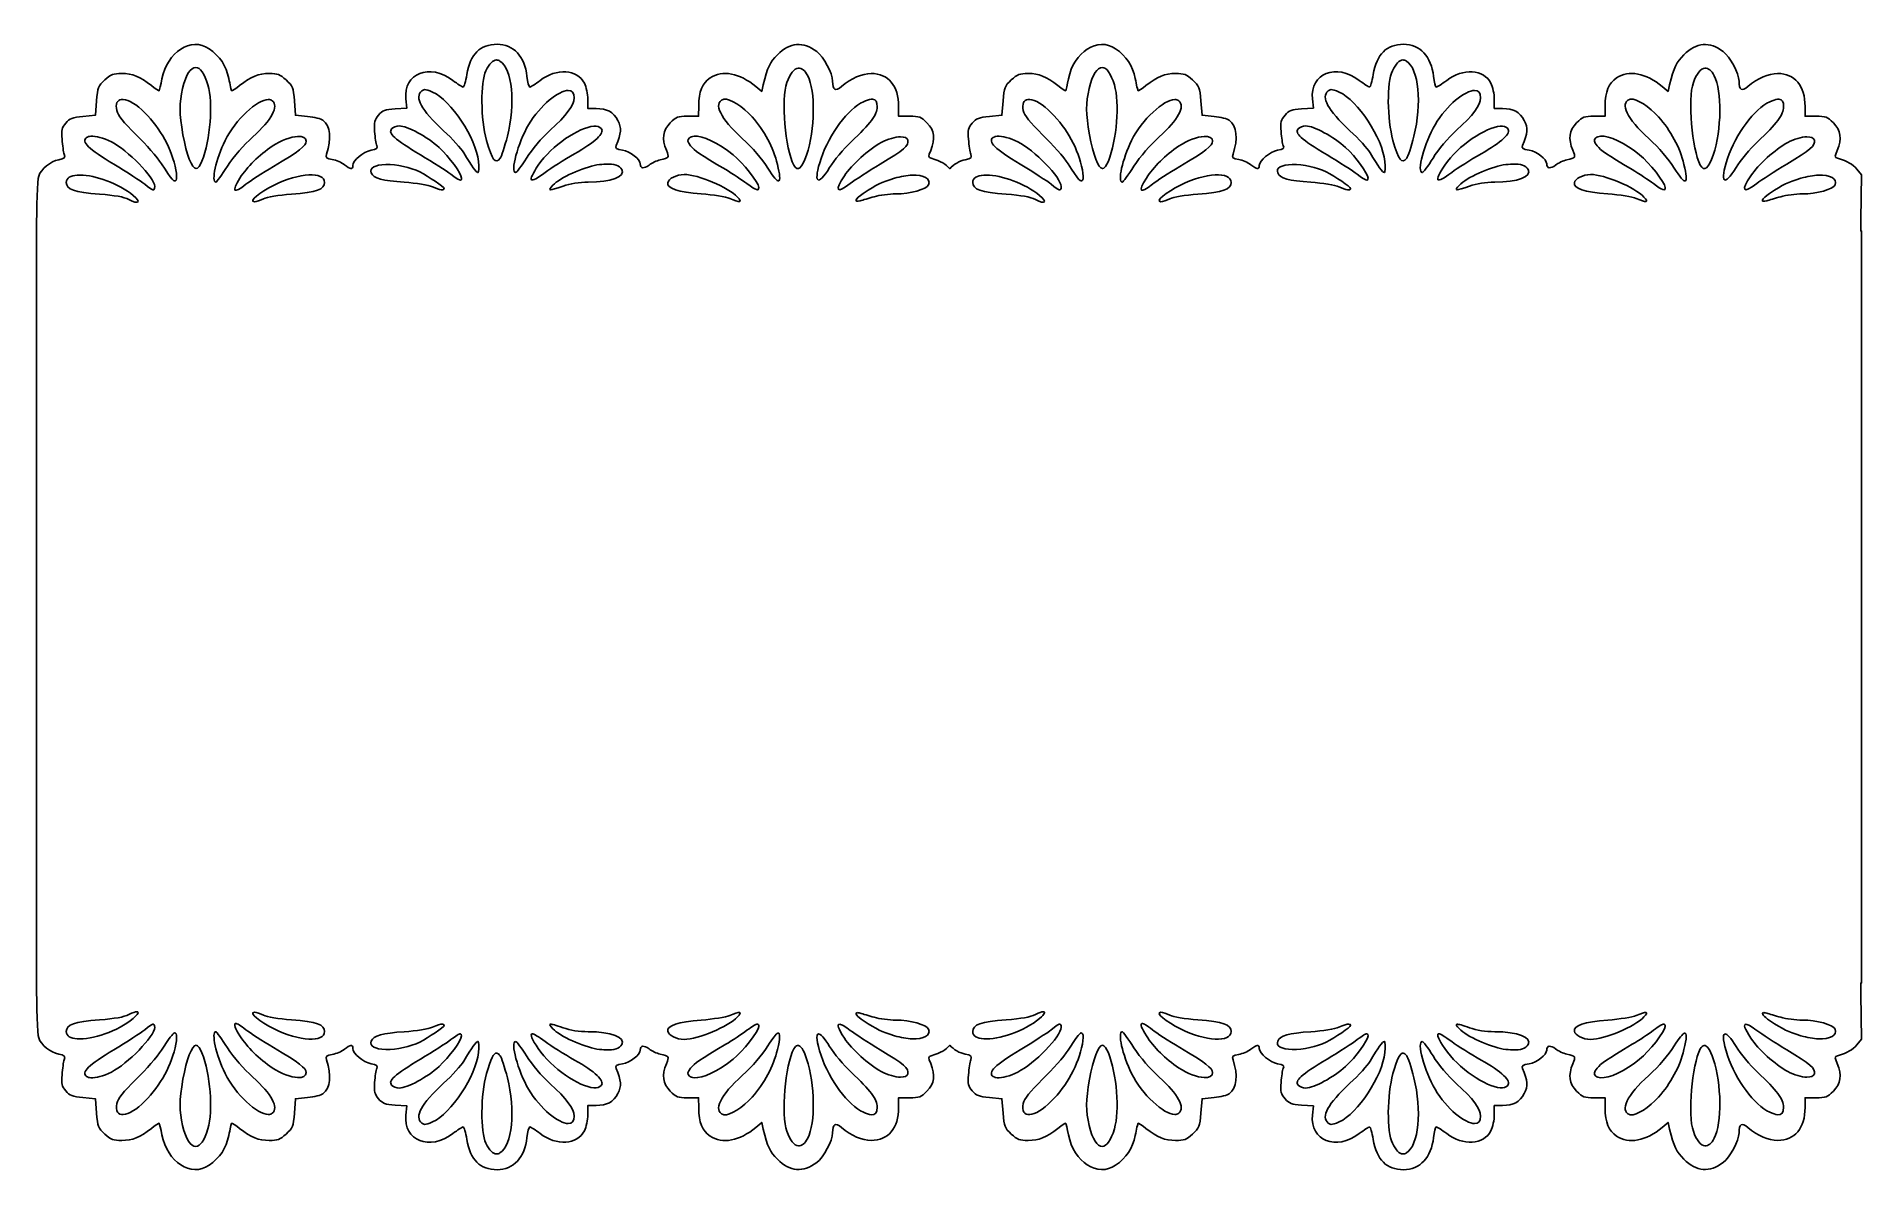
# Model space of a CAD drawing. Header units: centimetres. Extents: x -9.7 to 8.2, y 2.5 to 13.7.
import ezdxf

# ---------------------------------------------------------------- set-up
doc = ezdxf.new("R2010")
doc.units = ezdxf.units.CM
doc.header["$MEASUREMENT"] = 0
doc.layers.add('Layer 1', color=7, linetype='Continuous')

msp = doc.modelspace()

# ---------------------------------------------------------------- linework, layer by layer
at = {"layer": 'Layer 1', "color": 153}
for points, knots in [([(-5.18078, 13.63266), (-5.34763, 13.63266), (-5.44256, 13.5377), (-5.47689, 13.33733), (-5.47689, 13.33733), (-5.48846, 13.2698), (-5.50508, 13.21408), (-5.51332, 13.21408), (-5.51332, 13.21408), (-5.52156, 13.21408), (-5.567, 13.24403), (-5.61409, 13.27997), (-5.61409, 13.27997), (-5.839, 13.45165), (-6.09987, 13.34804), (-6.07298, 13.09781), (-6.07298, 13.09781), (-6.07298, 13.09781), (-6.0629, 13.00944), (-6.0629, 13.00944), (-6.0629, 13.00944), (-6.0629, 13.00944), (-6.1784, 13.00169), (-6.1784, 13.00169), (-6.1784, 13.00169), (-6.27638, 12.9946), (-6.30208, 12.98513), (-6.34118, 12.93968), (-6.34118, 12.93968), (-6.38087, 12.89353), (-6.38556, 12.87069), (-6.37916, 12.77922), (-6.37916, 12.77922), (-6.37507, 12.72068), (-6.36607, 12.65903), (-6.35823, 12.64202), (-6.35823, 12.64202), (-6.34688, 12.61739), (-6.35788, 12.6076), (-6.41404, 12.59706), (-6.41404, 12.59706), (-6.48928, 12.58295), (-6.5931, 12.49631), (-6.5931, 12.44668), (-6.5931, 12.44668), (-6.5931, 12.40639), (-6.61561, 12.40828), (-6.67527, 12.45521), (-6.67527, 12.45521), (-6.70265, 12.47675), (-6.75629, 12.4995), (-6.79387, 12.50559), (-6.79387, 12.50559), (-6.85282, 12.51516), (-6.8606, 12.52221), (-6.84968, 12.55675), (-6.84968, 12.55675), (-6.79976, 12.71472), (-6.81172, 12.82819), (-6.88534, 12.88929), (-6.88534, 12.88929), (-6.90304, 12.90398), (-6.9708, 12.92106), (-7.03572, 12.92727), (-7.03572, 12.92727), (-7.03572, 12.92727), (-7.15432, 12.9389), (-7.15432, 12.9389), (-7.15432, 12.9389), (-7.15432, 12.9389), (-7.1644, 13.0792), (-7.1644, 13.0792), (-7.1644, 13.0792), (-7.17462, 13.21077), (-7.18066, 13.22415), (-7.24579, 13.28384), (-7.24579, 13.28384), (-7.30559, 13.33864), (-7.32818, 13.3474), (-7.4109, 13.3474), (-7.4109, 13.3474), (-7.51476, 13.3474), (-7.58752, 13.31784), (-7.7008, 13.2288), (-7.7008, 13.2288), (-7.74049, 13.19761), (-7.77594, 13.17454), (-7.77909, 13.17842), (-7.77909, 13.17842), (-7.78224, 13.18229), (-7.79481, 13.2368), (-7.807, 13.29934), (-7.807, 13.29934), (-7.83108, 13.42292), (-7.89439, 13.51734), (-8.00001, 13.58924), (-8.00001, 13.58924), (-8.17578, 13.7089), (-8.40814, 13.56047), (-8.46122, 13.29391), (-8.46122, 13.29391), (-8.47301, 13.23469), (-8.48491, 13.18229), (-8.48757, 13.17841), (-8.48757, 13.17841), (-8.49024, 13.17454), (-8.52462, 13.1976), (-8.56431, 13.22879), (-8.56431, 13.22879), (-8.67759, 13.31783), (-8.75036, 13.34739), (-8.85421, 13.34739), (-8.85421, 13.34739), (-8.93693, 13.34739), (-8.9603, 13.33863), (-9.02009, 13.28383), (-9.02009, 13.28383), (-9.08522, 13.22414), (-9.09048, 13.21076), (-9.10071, 13.07919), (-9.10071, 13.07919), (-9.10071, 13.07919), (-9.11234, 12.93889), (-9.11234, 12.93889), (-9.11234, 12.93889), (-9.11234, 12.93889), (-9.23404, 12.92726), (-9.23404, 12.92726), (-9.23404, 12.92726), (-9.33651, 12.91747), (-9.3641, 12.9065), (-9.40225, 12.86215), (-9.40225, 12.86215), (-9.44153, 12.81648), (-9.44591, 12.79506), (-9.43868, 12.70325), (-9.43868, 12.70325), (-9.43407, 12.64471), (-9.42454, 12.57894), (-9.41698, 12.55675), (-9.41698, 12.55675), (-9.40505, 12.52178), (-9.41192, 12.51425), (-9.47047, 12.50326), (-9.47047, 12.50326), (-9.55302, 12.48777), (-9.64299, 12.4145), (-9.66658, 12.34436), (-9.66658, 12.34436), (-9.6779, 12.31072), (-9.68696, 12.03423), (-9.68828, 11.80563), (-9.68828, 11.80563), (-9.68834, 11.79574), (-9.68825, 11.78509), (-9.68828, 11.7754), (-9.68828, 11.7754), (-9.68828, 11.7754), (-9.68828, 4.45182), (-9.68828, 4.45182), (-9.68828, 4.45182), (-9.68697, 4.22307), (-9.6779, 3.946), (-9.66658, 3.91232), (-9.66658, 3.91232), (-9.64298, 3.84217), (-9.55302, 3.76968), (-9.47047, 3.75419), (-9.47047, 3.75419), (-9.41192, 3.74321), (-9.40506, 3.7349), (-9.41698, 3.69993), (-9.41698, 3.69993), (-9.42455, 3.67774), (-9.43408, 3.61197), (-9.43868, 3.55343), (-9.43868, 3.55343), (-9.44591, 3.46162), (-9.44153, 3.44019), (-9.40225, 3.39453), (-9.40225, 3.39453), (-9.3641, 3.35018), (-9.33651, 3.33921), (-9.23404, 3.32942), (-9.23404, 3.32942), (-9.23404, 3.32942), (-9.11234, 3.31857), (-9.11234, 3.31857), (-9.11234, 3.31857), (-9.11234, 3.31857), (-9.10071, 3.17749), (-9.10071, 3.17749), (-9.10071, 3.17749), (-9.09049, 3.04592), (-9.08523, 3.03254), (-9.02009, 2.97285), (-9.02009, 2.97285), (-8.96029, 2.91805), (-8.93693, 2.91006), (-8.85421, 2.91006), (-8.85421, 2.91006), (-8.75035, 2.91006), (-8.67759, 2.93885), (-8.56431, 3.02788), (-8.56431, 3.02788), (-8.52462, 3.05907), (-8.49024, 3.08214), (-8.48757, 3.07826), (-8.48757, 3.07826), (-8.4849, 3.07439), (-8.47301, 3.02276), (-8.46122, 2.96354), (-8.46122, 2.96354), (-8.40814, 2.69698), (-8.17578, 2.54778), (-8.00001, 2.66743), (-8.00001, 2.66743), (-7.89439, 2.73934), (-7.83107, 2.83376), (-7.807, 2.95733), (-7.807, 2.95733), (-7.79482, 3.01987), (-7.78225, 3.07438), (-7.77909, 3.07825), (-7.77909, 3.07825), (-7.77594, 3.08212), (-7.74049, 3.05906), (-7.7008, 3.02787), (-7.7008, 3.02787), (-7.58752, 2.93883), (-7.51475, 2.91005), (-7.4109, 2.91005), (-7.4109, 2.91005), (-7.32818, 2.91005), (-7.30559, 2.91804), (-7.24579, 2.97284), (-7.24579, 2.97284), (-7.18066, 3.03253), (-7.17462, 3.04591), (-7.1644, 3.17748), (-7.1644, 3.17748), (-7.1644, 3.17748), (-7.15432, 3.31856), (-7.15432, 3.31856), (-7.15432, 3.31856), (-7.15432, 3.31856), (-7.03572, 3.32941), (-7.03572, 3.32941), (-7.03572, 3.32941), (-6.9708, 3.33562), (-6.90305, 3.3527), (-6.88534, 3.36739), (-6.88534, 3.36739), (-6.81172, 3.42849), (-6.79976, 3.54196), (-6.84968, 3.69993), (-6.84968, 3.69993), (-6.8606, 3.73447), (-6.85282, 3.7423), (-6.79387, 3.75186), (-6.79387, 3.75186), (-6.75629, 3.75796), (-6.70266, 3.77993), (-6.67527, 3.80147), (-6.67527, 3.80147), (-6.61562, 3.84839), (-6.5931, 3.85106), (-6.5931, 3.81077), (-6.5931, 3.81077), (-6.5931, 3.76114), (-6.48928, 3.67373), (-6.41404, 3.65962), (-6.41404, 3.65962), (-6.35788, 3.64908), (-6.34688, 3.63929), (-6.35823, 3.61466), (-6.35823, 3.61466), (-6.36607, 3.59765), (-6.37506, 3.536), (-6.37916, 3.47746), (-6.37916, 3.47746), (-6.38556, 3.386), (-6.38087, 3.36393), (-6.34118, 3.31778), (-6.34118, 3.31778), (-6.30208, 3.27232), (-6.27638, 3.26286), (-6.1784, 3.25577), (-6.1784, 3.25577), (-6.1784, 3.25577), (-6.0629, 3.24724), (-6.0629, 3.24724), (-6.0629, 3.24724), (-6.0629, 3.24724), (-6.07298, 3.15887), (-6.07298, 3.15887), (-6.07298, 3.15887), (-6.09987, 2.90864), (-5.83901, 2.80503), (-5.61409, 2.97671), (-5.61409, 2.97671), (-5.567, 3.01265), (-5.52156, 3.0426), (-5.51332, 3.0426), (-5.51332, 3.0426), (-5.50508, 3.0426), (-5.48846, 2.98689), (-5.47689, 2.91935), (-5.47689, 2.91935), (-5.44257, 2.71898), (-5.34763, 2.62402), (-5.18078, 2.62402), (-5.18078, 2.62402), (-5.02154, 2.62402), (-4.90829, 2.74597), (-4.88855, 2.93718), (-4.88855, 2.93718), (-4.88257, 2.99511), (-4.86954, 3.0426), (-4.86065, 3.0426), (-4.86065, 3.0426), (-4.85175, 3.0426), (-4.80619, 3.01265), (-4.75911, 2.97671), (-4.75911, 2.97671), (-4.60009, 2.85533), (-4.395, 2.86862), (-4.32658, 3.00461), (-4.32658, 3.00461), (-4.3083, 3.04094), (-4.29326, 3.11153), (-4.29325, 3.16119), (-4.29325, 3.16119), (-4.29325, 3.16119), (-4.29325, 3.25188), (-4.29325, 3.25188), (-4.29325, 3.25188), (-4.29325, 3.25188), (-4.21264, 3.25188), (-4.21264, 3.25188), (-4.21264, 3.25188), (-4.10498, 3.25225), (-4.044, 3.28565), (-3.9987, 3.3697), (-3.9987, 3.3697), (-3.96121, 3.43926), (-3.96513, 3.49712), (-4.01575, 3.61542), (-4.01575, 3.61542), (-4.02655, 3.64065), (-4.01505, 3.64925), (-3.95374, 3.6596), (-3.95374, 3.6596), (-3.87689, 3.67258), (-3.78011, 3.74769), (-3.78011, 3.79448), (-3.78011, 3.79448), (-3.78011, 3.83914), (-3.74243, 3.84398), (-3.69329, 3.80533), (-3.69329, 3.80533), (-3.66676, 3.78446), (-3.61748, 3.76212), (-3.58399, 3.75495), (-3.58399, 3.75495), (-3.49605, 3.73609), (-3.49419, 3.73245), (-3.5243, 3.66038), (-3.5243, 3.66038), (-3.57159, 3.54719), (-3.56027, 3.46536), (-3.48709, 3.39218), (-3.48709, 3.39218), (-3.42898, 3.33407), (-3.41227, 3.32707), (-3.31656, 3.32707), (-3.31656, 3.32707), (-3.31656, 3.32707), (-3.20959, 3.32707), (-3.20959, 3.32707), (-3.20959, 3.32707), (-3.20959, 3.32707), (-3.20804, 3.22785), (-3.20804, 3.22785), (-3.20804, 3.22785), (-3.20654, 3.08757), (-3.17288, 3.00357), (-3.09719, 2.95267), (-3.09719, 2.95267), (-2.97712, 2.87194), (-2.80805, 2.90402), (-2.64838, 3.03794), (-2.64838, 3.03794), (-2.64838, 3.03794), (-2.59179, 3.086), (-2.59179, 3.086), (-2.59179, 3.086), (-2.59179, 3.086), (-2.57629, 3.02166), (-2.57629, 3.02166), (-2.57629, 3.02166), (-2.53416, 2.84899), (-2.51168, 2.79991), (-2.43754, 2.72555), (-2.43754, 2.72555), (-2.31618, 2.60384), (-2.18648, 2.59302), (-2.05307, 2.69454), (-2.05307, 2.69454), (-1.98463, 2.74663), (-1.89882, 2.90741), (-1.89804, 2.98522), (-1.89804, 2.98522), (-1.89716, 3.0728), (-1.87155, 3.08762), (-1.81045, 3.03638), (-1.81045, 3.03638), (-1.71439, 2.95583), (-1.60826, 2.91003), (-1.52055, 2.91003), (-1.52055, 2.91003), (-1.35297, 2.91003), (-1.25157, 3.03067), (-1.25157, 3.23249), (-1.25157, 3.23249), (-1.25157, 3.23249), (-1.25157, 3.32706), (-1.25157, 3.32706), (-1.25157, 3.32706), (-1.25157, 3.32706), (-1.14538, 3.32706), (-1.14538, 3.32706), (-1.14538, 3.32706), (-1.04967, 3.32706), (-1.03218, 3.33406), (-0.97407, 3.39217), (-0.97407, 3.39217), (-0.90065, 3.46559), (-0.88983, 3.5475), (-0.93764, 3.66192), (-0.93764, 3.66192), (-0.9631, 3.72286), (-0.96201, 3.72912), (-0.93221, 3.73866), (-0.93221, 3.73866), (-0.83132, 3.77096), (-0.79292, 3.79398), (-0.7516, 3.84175), (-0.7516, 3.84175), (-0.71174, 3.79915), (-0.6538, 3.76431), (-0.59967, 3.75416), (-0.59967, 3.75416), (-0.54112, 3.74318), (-0.53426, 3.73487), (-0.54618, 3.6999), (-0.54618, 3.6999), (-0.55375, 3.67771), (-0.56328, 3.61194), (-0.56788, 3.5534), (-0.56788, 3.5534), (-0.57511, 3.46159), (-0.56996, 3.44016), (-0.53067, 3.3945), (-0.53067, 3.3945), (-0.49252, 3.35015), (-0.46571, 3.33918), (-0.36324, 3.32939), (-0.36324, 3.32939), (-0.36324, 3.32939), (-0.24077, 3.31854), (-0.24077, 3.31854), (-0.24077, 3.31854), (-0.24077, 3.31854), (-0.22992, 3.17746), (-0.22992, 3.17746), (-0.22992, 3.17746), (-0.2197, 3.04589), (-0.21444, 3.03251), (-0.1493, 2.97282), (-0.1493, 2.97282), (-0.0895, 2.91802), (-0.06614, 2.91003), (0.01658, 2.91003), (0.01658, 2.91003), (0.12044, 2.91003), (0.1932, 2.93882), (0.30648, 3.02785), (0.30648, 3.02785), (0.34617, 3.05904), (0.38055, 3.08211), (0.38322, 3.07823), (0.38322, 3.07823), (0.38589, 3.07436), (0.39856, 3.02273), (0.41035, 2.96351), (0.41035, 2.96351), (0.46343, 2.69695), (0.6958, 2.54775), (0.87156, 2.6674), (0.87156, 2.6674), (0.97718, 2.73931), (1.03972, 2.83373), (1.0638, 2.9573), (1.0638, 2.9573), (1.07598, 3.01984), (1.08855, 3.07435), (1.09171, 3.07822), (1.09171, 3.07822), (1.09486, 3.08209), (1.12954, 3.05903), (1.16922, 3.02784), (1.16922, 3.02784), (1.28251, 2.9388), (1.35527, 2.91002), (1.45912, 2.91002), (1.45912, 2.91002), (1.54184, 2.91002), (1.56598, 2.91801), (1.62578, 2.97281), (1.62578, 2.97281), (1.69091, 3.0325), (1.69617, 3.04588), (1.7064, 3.17745), (1.7064, 3.17745), (1.7064, 3.17745), (1.71725, 3.31853), (1.71725, 3.31853), (1.71725, 3.31853), (1.71725, 3.31853), (1.83507, 3.32938), (1.83507, 3.32938), (1.83507, 3.32938), (1.89999, 3.33559), (1.96697, 3.35267), (1.98467, 3.36736), (1.98467, 3.36736), (2.05829, 3.42846), (2.07102, 3.54193), (2.0211, 3.6999), (2.0211, 3.6999), (2.01019, 3.73444), (2.01796, 3.74227), (2.07691, 3.75183), (2.07691, 3.75183), (2.11449, 3.75793), (2.16735, 3.7799), (2.19473, 3.80144), (2.19473, 3.80144), (2.25438, 3.84836), (2.27767, 3.85103), (2.27767, 3.81074), (2.27767, 3.81074), (2.27767, 3.76111), (2.38149, 3.6737), (2.45673, 3.65959), (2.45673, 3.65959), (2.51289, 3.64905), (2.52389, 3.63926), (2.51254, 3.61463), (2.51254, 3.61463), (2.5047, 3.59762), (2.49493, 3.53597), (2.49084, 3.47743), (2.49084, 3.47743), (2.48444, 3.38597), (2.49065, 3.3639), (2.53037, 3.31775), (2.53037, 3.31775), (2.56947, 3.27229), (2.59363, 3.26283), (2.6916, 3.25574), (2.6916, 3.25574), (2.6916, 3.25574), (2.8071, 3.24721), (2.8071, 3.24721), (2.8071, 3.24721), (2.8071, 3.24721), (2.79857, 3.15884), (2.79857, 3.15884), (2.79857, 3.15884), (2.77168, 2.90861), (3.03177, 2.805), (3.25668, 2.97668), (3.25668, 2.97668), (3.30377, 3.01262), (3.34921, 3.04257), (3.35745, 3.04257), (3.35745, 3.04257), (3.36569, 3.04257), (3.38154, 2.98686), (3.39311, 2.91932), (3.39311, 2.91932), (3.42743, 2.71895), (3.52314, 2.62399), (3.68999, 2.62399), (3.68999, 2.62399), (3.84923, 2.62399), (3.96326, 2.74594), (3.98299, 2.93715), (3.98299, 2.93715), (3.98897, 2.99508), (4.00122, 3.04257), (4.01012, 3.04257), (4.01012, 3.04257), (4.01902, 3.04257), (4.06458, 3.01262), (4.11166, 2.97668), (4.11166, 2.97668), (4.27068, 2.8553), (4.47654, 2.86859), (4.54497, 3.00458), (4.54497, 3.00458), (4.56325, 3.04091), (4.57751, 3.1115), (4.57753, 3.16116), (4.57753, 3.16116), (4.57753, 3.16116), (4.57753, 3.25185), (4.57753, 3.25185), (4.57753, 3.25185), (4.57753, 3.25185), (4.65892, 3.25185), (4.65892, 3.25185), (4.65892, 3.25185), (4.76658, 3.25222), (4.82601, 3.28562), (4.87131, 3.36967), (4.87131, 3.36967), (4.9088, 3.43923), (4.90488, 3.49709), (4.85426, 3.61539), (4.85426, 3.61539), (4.84346, 3.64062), (4.85651, 3.64922), (4.91782, 3.65957), (4.91782, 3.65957), (4.99467, 3.67255), (5.09068, 3.74766), (5.09068, 3.79445), (5.09068, 3.79445), (5.09068, 3.83911), (5.12836, 3.84395), (5.1775, 3.8053), (5.1775, 3.8053), (5.20402, 3.78443), (5.25331, 3.76209), (5.2868, 3.75492), (5.2868, 3.75492), (5.37474, 3.73606), (5.3766, 3.73242), (5.34649, 3.66035), (5.34649, 3.66035), (5.2992, 3.54716), (5.31052, 3.46533), (5.3837, 3.39215), (5.3837, 3.39215), (5.44181, 3.33404), (5.4593, 3.32704), (5.55501, 3.32704), (5.55501, 3.32704), (5.55501, 3.32704), (5.6612, 3.32704), (5.6612, 3.32704), (5.6612, 3.32704), (5.6612, 3.32704), (5.66197, 3.22782), (5.66197, 3.22782), (5.66197, 3.22782), (5.66347, 3.08754), (5.69713, 3.00354), (5.77282, 2.95264), (5.77282, 2.95264), (5.89289, 2.87191), (6.06196, 2.90399), (6.22163, 3.03791), (6.22163, 3.03791), (6.22163, 3.03791), (6.27899, 3.08597), (6.27899, 3.08597), (6.27899, 3.08597), (6.27899, 3.08597), (6.29372, 3.02163), (6.29372, 3.02163), (6.29372, 3.02163), (6.33585, 2.84896), (6.35988, 2.79988), (6.43402, 2.72552), (6.43402, 2.72552), (6.55538, 2.60381), (6.6843, 2.59299), (6.81772, 2.69451), (6.81772, 2.69451), (6.88616, 2.7466), (6.97197, 2.90738), (6.97275, 2.98519), (6.97275, 2.98519), (6.97363, 3.07277), (6.99847, 3.08759), (7.05957, 3.03635), (7.05957, 3.03635), (7.15563, 2.9558), (7.26254, 2.91), (7.35025, 2.91), (7.35025, 2.91), (7.51783, 2.91), (7.61923, 3.03064), (7.61923, 3.23246), (7.61923, 3.23246), (7.61923, 3.23246), (7.61923, 3.32703), (7.61923, 3.32703), (7.61923, 3.32703), (7.61923, 3.32703), (7.72542, 3.32703), (7.72542, 3.32703), (7.72542, 3.32703), (7.82113, 3.32703), (7.83784, 3.33403), (7.89595, 3.39214), (7.89595, 3.39214), (7.96937, 3.46556), (7.98096, 3.54747), (7.93316, 3.66189), (7.93316, 3.66189), (7.9077, 3.72283), (7.90801, 3.72909), (7.93781, 3.73863), (7.93781, 3.73863), (8.04157, 3.77185), (8.08121, 3.79415), (8.12384, 3.84483), (8.12384, 3.84483), (8.12384, 3.84483), (8.17112, 3.90142), (8.17112, 3.90142), (8.17112, 3.90142), (8.17112, 3.90142), (8.16569, 4.34093), (8.16569, 4.34093), (8.16569, 4.34093), (8.16569, 4.34093), (8.16414, 4.45178), (8.16414, 4.45178), (8.16414, 4.45178), (8.16414, 4.45178), (8.17112, 4.45178), (8.17112, 4.45178), (8.17112, 4.45178), (8.17112, 4.45178), (8.17112, 11.80559), (8.17112, 11.80559), (8.17112, 11.80559), (8.17112, 11.80559), (8.16414, 11.80559), (8.16414, 11.80559), (8.16414, 11.80559), (8.16414, 11.80559), (8.16569, 11.91566), (8.16569, 11.91566), (8.16569, 11.91566), (8.16569, 11.91566), (8.17112, 12.35517), (8.17112, 12.35517), (8.17112, 12.35517), (8.17112, 12.35517), (8.12384, 12.41176), (8.12384, 12.41176), (8.12384, 12.41176), (8.0812, 12.46243), (8.04156, 12.48474), (7.93781, 12.51795), (7.93781, 12.51795), (7.90801, 12.52749), (7.9077, 12.53452), (7.93316, 12.59546), (7.93316, 12.59546), (7.98097, 12.70988), (7.96937, 12.79102), (7.89595, 12.86444), (7.89595, 12.86444), (7.83784, 12.92255), (7.82113, 12.92955), (7.72542, 12.92955), (7.72542, 12.92955), (7.72542, 12.92955), (7.61923, 12.92955), (7.61923, 12.92955), (7.61923, 12.92955), (7.61923, 12.92955), (7.61923, 13.02412), (7.61923, 13.02412), (7.61923, 13.02412), (7.61923, 13.22594), (7.51784, 13.34736), (7.35025, 13.34736), (7.35025, 13.34736), (7.26254, 13.34736), (7.15563, 13.30079), (7.05957, 13.22024), (7.05957, 13.22024), (6.99847, 13.169), (6.97363, 13.18382), (6.97275, 13.2714), (6.97275, 13.2714), (6.97197, 13.34921), (6.88616, 13.51), (6.81772, 13.56208), (6.81772, 13.56208), (6.6843, 13.66361), (6.55538, 13.65279), (6.43402, 13.53107), (6.43402, 13.53107), (6.35988, 13.45672), (6.33585, 13.40841), (6.29372, 13.23574), (6.29372, 13.23574), (6.29372, 13.23574), (6.27899, 13.1714), (6.27899, 13.1714), (6.27899, 13.1714), (6.27899, 13.1714), (6.22163, 13.21868), (6.22163, 13.21868), (6.22163, 13.21868), (6.06196, 13.35259), (5.89289, 13.38468), (5.77282, 13.30395), (5.77282, 13.30395), (5.69713, 13.25306), (5.66348, 13.16982), (5.66197, 13.02955), (5.66197, 13.02955), (5.66197, 13.02955), (5.6612, 12.92956), (5.6612, 12.92956), (5.6612, 12.92956), (5.6612, 12.92956), (5.55501, 12.92956), (5.55501, 12.92956), (5.55501, 12.92956), (5.4593, 12.92956), (5.44181, 12.92256), (5.3837, 12.86445), (5.3837, 12.86445), (5.31052, 12.79127), (5.2992, 12.70944), (5.34649, 12.59625), (5.34649, 12.59625), (5.3766, 12.52418), (5.37475, 12.52131), (5.2868, 12.50246), (5.2868, 12.50246), (5.25331, 12.49528), (5.20403, 12.47217), (5.1775, 12.4513), (5.1775, 12.4513), (5.12836, 12.41265), (5.09068, 12.4175), (5.09068, 12.46215), (5.09068, 12.46215), (5.09068, 12.50894), (4.99467, 12.58404), (4.91782, 12.59703), (4.91782, 12.59703), (4.85651, 12.60739), (4.84346, 12.61598), (4.85426, 12.64121), (4.85426, 12.64121), (4.90489, 12.75951), (4.9088, 12.81737), (4.87131, 12.88693), (4.87131, 12.88693), (4.82601, 12.97099), (4.76658, 13.00438), (4.65892, 13.00475), (4.65892, 13.00475), (4.65892, 13.00475), (4.57753, 13.00475), (4.57753, 13.00475), (4.57753, 13.00475), (4.57753, 13.00475), (4.57753, 13.09544), (4.57753, 13.09544), (4.57753, 13.09544), (4.57751, 13.1451), (4.56325, 13.21569), (4.54497, 13.25202), (4.54497, 13.25202), (4.47655, 13.38802), (4.27068, 13.4013), (4.11166, 13.27993), (4.11166, 13.27993), (4.06457, 13.24399), (4.01902, 13.21404), (4.01012, 13.21404), (4.01012, 13.21404), (4.00122, 13.21404), (3.98897, 13.26231), (3.98299, 13.32023), (3.98299, 13.32023), (3.96326, 13.51144), (3.84922, 13.63261), (3.68999, 13.63261), (3.68999, 13.63261), (3.52314, 13.63261), (3.42743, 13.53765), (3.39311, 13.33728), (3.39311, 13.33728), (3.38154, 13.26975), (3.36569, 13.21403), (3.35745, 13.21403), (3.35745, 13.21403), (3.34921, 13.21403), (3.30377, 13.24398), (3.25668, 13.27992), (3.25668, 13.27992), (3.03177, 13.4516), (2.77168, 13.34799), (2.79857, 13.09776), (2.79857, 13.09776), (2.79857, 13.09776), (2.8071, 13.00939), (2.8071, 13.00939), (2.8071, 13.00939), (2.8071, 13.00939), (2.6916, 13.00164), (2.6916, 13.00164), (2.6916, 13.00164), (2.59363, 12.99455), (2.56947, 12.98508), (2.53037, 12.93963), (2.53037, 12.93963), (2.49068, 12.89348), (2.48444, 12.87064), (2.49084, 12.77917), (2.49084, 12.77917), (2.49493, 12.72063), (2.50471, 12.65898), (2.51254, 12.64197), (2.51254, 12.64197), (2.52389, 12.61734), (2.51289, 12.60755), (2.45673, 12.59701), (2.45673, 12.59701), (2.38149, 12.5829), (2.27767, 12.49626), (2.27767, 12.44663), (2.27767, 12.44663), (2.27767, 12.40634), (2.25438, 12.40823), (2.19473, 12.45516), (2.19473, 12.45516), (2.16735, 12.4767), (2.11449, 12.49945), (2.07691, 12.50554), (2.07691, 12.50554), (2.01796, 12.51511), (2.01018, 12.52216), (2.0211, 12.5567), (2.0211, 12.5567), (2.07102, 12.71467), (2.05828, 12.82814), (1.98467, 12.88924), (1.98467, 12.88924), (1.96697, 12.90393), (1.89998, 12.92101), (1.83507, 12.92722), (1.83507, 12.92722), (1.83507, 12.92722), (1.71725, 12.93885), (1.71725, 12.93885), (1.71725, 12.93885), (1.71725, 12.93885), (1.7064, 13.07915), (1.7064, 13.07915), (1.7064, 13.07915), (1.69618, 13.21072), (1.69092, 13.2241), (1.62578, 13.28379), (1.62578, 13.28379), (1.56598, 13.33859), (1.54185, 13.34735), (1.45912, 13.34735), (1.45912, 13.34735), (1.35526, 13.34735), (1.2825, 13.31779), (1.16922, 13.22875), (1.16922, 13.22875), (1.12953, 13.19756), (1.09486, 13.17449), (1.09171, 13.17837), (1.09171, 13.17837), (1.08856, 13.18224), (1.07599, 13.23675), (1.0638, 13.29929), (1.0638, 13.29929), (1.03973, 13.42287), (0.97719, 13.51729), (0.87156, 13.58919), (0.87156, 13.58919), (0.69579, 13.70885), (0.46343, 13.56042), (0.41035, 13.29386), (0.41035, 13.29386), (0.39856, 13.23464), (0.38589, 13.18224), (0.38322, 13.17836), (0.38322, 13.17836), (0.38055, 13.17449), (0.34617, 13.19755), (0.30648, 13.22874), (0.30648, 13.22874), (0.1932, 13.31778), (0.12044, 13.34734), (0.01658, 13.34734), (0.01658, 13.34734), (-0.06614, 13.34734), (-0.08951, 13.33858), (-0.1493, 13.28378), (-0.1493, 13.28378), (-0.21443, 13.22409), (-0.21969, 13.21071), (-0.22992, 13.07914), (-0.22992, 13.07914), (-0.22992, 13.07914), (-0.24077, 12.93884), (-0.24077, 12.93884), (-0.24077, 12.93884), (-0.24077, 12.93884), (-0.36324, 12.92721), (-0.36324, 12.92721), (-0.36324, 12.92721), (-0.46571, 12.91742), (-0.49252, 12.90645), (-0.53067, 12.8621), (-0.53067, 12.8621), (-0.56995, 12.81643), (-0.5751, 12.79501), (-0.56788, 12.7032), (-0.56788, 12.7032), (-0.56327, 12.64466), (-0.55374, 12.57889), (-0.54618, 12.5567), (-0.54618, 12.5567), (-0.53425, 12.52173), (-0.54112, 12.5142), (-0.59967, 12.50321), (-0.59967, 12.50321), (-0.6538, 12.49306), (-0.71174, 12.45821), (-0.7516, 12.41562), (-0.7516, 12.41562), (-0.79291, 12.4634), (-0.83132, 12.48564), (-0.93221, 12.51794), (-0.93221, 12.51794), (-0.96201, 12.52748), (-0.9631, 12.53451), (-0.93764, 12.59545), (-0.93764, 12.59545), (-0.88983, 12.70987), (-0.90066, 12.79101), (-0.97407, 12.86443), (-0.97407, 12.86443), (-1.03218, 12.92254), (-1.04967, 12.92954), (-1.14538, 12.92954), (-1.14538, 12.92954), (-1.14538, 12.92954), (-1.25157, 12.92954), (-1.25157, 12.92954), (-1.25157, 12.92954), (-1.25157, 12.92954), (-1.25157, 13.02411), (-1.25157, 13.02411), (-1.25157, 13.02411), (-1.25157, 13.22593), (-1.35296, 13.34735), (-1.52055, 13.34735), (-1.52055, 13.34735), (-1.60826, 13.34735), (-1.7144, 13.30078), (-1.81045, 13.22023), (-1.81045, 13.22023), (-1.87155, 13.16899), (-1.89716, 13.18381), (-1.89804, 13.27139), (-1.89804, 13.27139), (-1.89882, 13.3492), (-1.98463, 13.50999), (-2.05307, 13.56207), (-2.05307, 13.56207), (-2.18649, 13.6636), (-2.31618, 13.65278), (-2.43754, 13.53106), (-2.43754, 13.53106), (-2.51168, 13.45671), (-2.53416, 13.4084), (-2.57629, 13.23573), (-2.57629, 13.23573), (-2.57629, 13.23573), (-2.59179, 13.17139), (-2.59179, 13.17139), (-2.59179, 13.17139), (-2.59179, 13.17139), (-2.64838, 13.21867), (-2.64838, 13.21867), (-2.64838, 13.21867), (-2.80805, 13.35258), (-2.97712, 13.38467), (-3.09719, 13.30394), (-3.09719, 13.30394), (-3.17288, 13.25305), (-3.20653, 13.16981), (-3.20804, 13.02954), (-3.20804, 13.02954), (-3.20804, 13.02954), (-3.20959, 12.92955), (-3.20959, 12.92955), (-3.20959, 12.92955), (-3.20959, 12.92955), (-3.31656, 12.92955), (-3.31656, 12.92955), (-3.31656, 12.92955), (-3.41227, 12.92955), (-3.42898, 12.92255), (-3.48709, 12.86444), (-3.48709, 12.86444), (-3.56027, 12.79126), (-3.57159, 12.70943), (-3.5243, 12.59624), (-3.5243, 12.59624), (-3.49419, 12.52417), (-3.49604, 12.5213), (-3.58399, 12.50245), (-3.58399, 12.50245), (-3.61747, 12.49527), (-3.66676, 12.47216), (-3.69329, 12.45129), (-3.69329, 12.45129), (-3.74243, 12.41264), (-3.78011, 12.41749), (-3.78011, 12.46214), (-3.78011, 12.46214), (-3.78011, 12.50893), (-3.87689, 12.58403), (-3.95374, 12.59702), (-3.95374, 12.59702), (-4.01505, 12.60738), (-4.02655, 12.61597), (-4.01575, 12.6412), (-4.01575, 12.6412), (-3.96512, 12.7595), (-3.96121, 12.81736), (-3.9987, 12.88692), (-3.9987, 12.88692), (-4.044, 12.97098), (-4.10498, 13.00437), (-4.21264, 13.00474), (-4.21264, 13.00474), (-4.21264, 13.00474), (-4.29325, 13.00474), (-4.29325, 13.00474), (-4.29325, 13.00474), (-4.29325, 13.00474), (-4.29325, 13.09543), (-4.29325, 13.09543), (-4.29325, 13.09543), (-4.29327, 13.14509), (-4.3083, 13.21568), (-4.32658, 13.25201), (-4.32658, 13.25201), (-4.395, 13.38801), (-4.60009, 13.40129), (-4.75911, 13.27992), (-4.75911, 13.27992), (-4.8062, 13.24398), (-4.85175, 13.21403), (-4.86065, 13.21403), (-4.86065, 13.21403), (-4.86955, 13.21403), (-4.88258, 13.2623), (-4.88855, 13.32022), (-4.88855, 13.32022), (-4.90829, 13.51149), (-5.02154, 13.63266), (-5.18078, 13.63266)], [0, 0, 0, 0, 0.0033557, 0.0033557, 0.0033557, 0.0033557, 0.00671141, 0.00671141, 0.00671141, 0.00671141, 0.01006711, 0.01006711, 0.01006711, 0.01006711, 0.01342282, 0.01342282, 0.01342282, 0.01342282, 0.01677852, 0.01677852, 0.01677852, 0.01677852, 0.02013423, 0.02013423, 0.02013423, 0.02013423, 0.02348993, 0.02348993, 0.02348993, 0.02348993, 0.02684564, 0.02684564, 0.02684564, 0.02684564, 0.03020134, 0.03020134, 0.03020134, 0.03020134, 0.03355705, 0.03355705, 0.03355705, 0.03355705, 0.03691275, 0.03691275, 0.03691275, 0.03691275, 0.04026846, 0.04026846, 0.04026846, 0.04026846, 0.04362416, 0.04362416, 0.04362416, 0.04362416, 0.04697987, 0.04697987, 0.04697987, 0.04697987, 0.05033557, 0.05033557, 0.05033557, 0.05033557, 0.05369128, 0.05369128, 0.05369128, 0.05369128, 0.05704698, 0.05704698, 0.05704698, 0.05704698, 0.06040268, 0.06040268, 0.06040268, 0.06040268, 0.06375839, 0.06375839, 0.06375839, 0.06375839, 0.06711409, 0.06711409, 0.06711409, 0.06711409, 0.0704698, 0.0704698, 0.0704698, 0.0704698, 0.0738255, 0.0738255, 0.0738255, 0.0738255, 0.07718121, 0.07718121, 0.07718121, 0.07718121, 0.08053691, 0.08053691, 0.08053691, 0.08053691, 0.08389262, 0.08389262, 0.08389262, 0.08389262, 0.08724832, 0.08724832, 0.08724832, 0.08724832, 0.09060403, 0.09060403, 0.09060403, 0.09060403, 0.09395973, 0.09395973, 0.09395973, 0.09395973, 0.09731544, 0.09731544, 0.09731544, 0.09731544, 0.10067114, 0.10067114, 0.10067114, 0.10067114, 0.10402685, 0.10402685, 0.10402685, 0.10402685, 0.10738255, 0.10738255, 0.10738255, 0.10738255, 0.11073826, 0.11073826, 0.11073826, 0.11073826, 0.11409396, 0.11409396, 0.11409396, 0.11409396, 0.11744966, 0.11744966, 0.11744966, 0.11744966, 0.12080537, 0.12080537, 0.12080537, 0.12080537, 0.12416107, 0.12416107, 0.12416107, 0.12416107, 0.12751678, 0.12751678, 0.12751678, 0.12751678, 0.13087248, 0.13087248, 0.13087248, 0.13087248, 0.13422819, 0.13422819, 0.13422819, 0.13422819, 0.13758389, 0.13758389, 0.13758389, 0.13758389, 0.1409396, 0.1409396, 0.1409396, 0.1409396, 0.1442953, 0.1442953, 0.1442953, 0.1442953, 0.14765101, 0.14765101, 0.14765101, 0.14765101, 0.15100671, 0.15100671, 0.15100671, 0.15100671, 0.15436242, 0.15436242, 0.15436242, 0.15436242, 0.15771812, 0.15771812, 0.15771812, 0.15771812, 0.16107383, 0.16107383, 0.16107383, 0.16107383, 0.16442953, 0.16442953, 0.16442953, 0.16442953, 0.16778523, 0.16778523, 0.16778523, 0.16778523, 0.17114094, 0.17114094, 0.17114094, 0.17114094, 0.17449664, 0.17449664, 0.17449664, 0.17449664, 0.17785235, 0.17785235, 0.17785235, 0.17785235, 0.18120805, 0.18120805, 0.18120805, 0.18120805, 0.18456376, 0.18456376, 0.18456376, 0.18456376, 0.18791946, 0.18791946, 0.18791946, 0.18791946, 0.19127517, 0.19127517, 0.19127517, 0.19127517, 0.19463087, 0.19463087, 0.19463087, 0.19463087, 0.19798658, 0.19798658, 0.19798658, 0.19798658, 0.20134228, 0.20134228, 0.20134228, 0.20134228, 0.20469799, 0.20469799, 0.20469799, 0.20469799, 0.20805369, 0.20805369, 0.20805369, 0.20805369, 0.2114094, 0.2114094, 0.2114094, 0.2114094, 0.2147651, 0.2147651, 0.2147651, 0.2147651, 0.21812081, 0.21812081, 0.21812081, 0.21812081, 0.22147651, 0.22147651, 0.22147651, 0.22147651, 0.22483221, 0.22483221, 0.22483221, 0.22483221, 0.22818792, 0.22818792, 0.22818792, 0.22818792, 0.23154362, 0.23154362, 0.23154362, 0.23154362, 0.23489933, 0.23489933, 0.23489933, 0.23489933, 0.23825503, 0.23825503, 0.23825503, 0.23825503, 0.24161074, 0.24161074, 0.24161074, 0.24161074, 0.24496644, 0.24496644, 0.24496644, 0.24496644, 0.24832215, 0.24832215, 0.24832215, 0.24832215, 0.25167785, 0.25167785, 0.25167785, 0.25167785, 0.25503356, 0.25503356, 0.25503356, 0.25503356, 0.25838926, 0.25838926, 0.25838926, 0.25838926, 0.26174497, 0.26174497, 0.26174497, 0.26174497, 0.26510067, 0.26510067, 0.26510067, 0.26510067, 0.26845638, 0.26845638, 0.26845638, 0.26845638, 0.27181208, 0.27181208, 0.27181208, 0.27181208, 0.27516779, 0.27516779, 0.27516779, 0.27516779, 0.27852349, 0.27852349, 0.27852349, 0.27852349, 0.28187919, 0.28187919, 0.28187919, 0.28187919, 0.2852349, 0.2852349, 0.2852349, 0.2852349, 0.2885906, 0.2885906, 0.2885906, 0.2885906, 0.29194631, 0.29194631, 0.29194631, 0.29194631, 0.29530201, 0.29530201, 0.29530201, 0.29530201, 0.29865772, 0.29865772, 0.29865772, 0.29865772, 0.30201342, 0.30201342, 0.30201342, 0.30201342, 0.30536913, 0.30536913, 0.30536913, 0.30536913, 0.30872483, 0.30872483, 0.30872483, 0.30872483, 0.31208054, 0.31208054, 0.31208054, 0.31208054, 0.31543624, 0.31543624, 0.31543624, 0.31543624, 0.31879195, 0.31879195, 0.31879195, 0.31879195, 0.32214765, 0.32214765, 0.32214765, 0.32214765, 0.32550336, 0.32550336, 0.32550336, 0.32550336, 0.32885906, 0.32885906, 0.32885906, 0.32885906, 0.33221477, 0.33221477, 0.33221477, 0.33221477, 0.33557047, 0.33557047, 0.33557047, 0.33557047, 0.33892617, 0.33892617, 0.33892617, 0.33892617, 0.34228188, 0.34228188, 0.34228188, 0.34228188, 0.34563758, 0.34563758, 0.34563758, 0.34563758, 0.34899329, 0.34899329, 0.34899329, 0.34899329, 0.35234899, 0.35234899, 0.35234899, 0.35234899, 0.3557047, 0.3557047, 0.3557047, 0.3557047, 0.3590604, 0.3590604, 0.3590604, 0.3590604, 0.36241611, 0.36241611, 0.36241611, 0.36241611, 0.36577181, 0.36577181, 0.36577181, 0.36577181, 0.36912752, 0.36912752, 0.36912752, 0.36912752, 0.37248322, 0.37248322, 0.37248322, 0.37248322, 0.37583893, 0.37583893, 0.37583893, 0.37583893, 0.37919463, 0.37919463, 0.37919463, 0.37919463, 0.38255034, 0.38255034, 0.38255034, 0.38255034, 0.38590604, 0.38590604, 0.38590604, 0.38590604, 0.38926174, 0.38926174, 0.38926174, 0.38926174, 0.39261745, 0.39261745, 0.39261745, 0.39261745, 0.39597315, 0.39597315, 0.39597315, 0.39597315, 0.39932886, 0.39932886, 0.39932886, 0.39932886, 0.40268456, 0.40268456, 0.40268456, 0.40268456, 0.40604027, 0.40604027, 0.40604027, 0.40604027, 0.40939597, 0.40939597, 0.40939597, 0.40939597, 0.41275168, 0.41275168, 0.41275168, 0.41275168, 0.41610738, 0.41610738, 0.41610738, 0.41610738, 0.41946309, 0.41946309, 0.41946309, 0.41946309, 0.42281879, 0.42281879, 0.42281879, 0.42281879, 0.4261745, 0.4261745, 0.4261745, 0.4261745, 0.4295302, 0.4295302, 0.4295302, 0.4295302, 0.43288591, 0.43288591, 0.43288591, 0.43288591, 0.43624161, 0.43624161, 0.43624161, 0.43624161, 0.43959732, 0.43959732, 0.43959732, 0.43959732, 0.44295302, 0.44295302, 0.44295302, 0.44295302, 0.44630872, 0.44630872, 0.44630872, 0.44630872, 0.44966443, 0.44966443, 0.44966443, 0.44966443, 0.45302013, 0.45302013, 0.45302013, 0.45302013, 0.45637584, 0.45637584, 0.45637584, 0.45637584, 0.45973154, 0.45973154, 0.45973154, 0.45973154, 0.46308725, 0.46308725, 0.46308725, 0.46308725, 0.46644295, 0.46644295, 0.46644295, 0.46644295, 0.46979866, 0.46979866, 0.46979866, 0.46979866, 0.47315436, 0.47315436, 0.47315436, 0.47315436, 0.47651007, 0.47651007, 0.47651007, 0.47651007, 0.47986577, 0.47986577, 0.47986577, 0.47986577, 0.48322148, 0.48322148, 0.48322148, 0.48322148, 0.48657718, 0.48657718, 0.48657718, 0.48657718, 0.48993289, 0.48993289, 0.48993289, 0.48993289, 0.49328859, 0.49328859, 0.49328859, 0.49328859, 0.4966443, 0.4966443, 0.4966443, 0.4966443, 0.5, 0.5, 0.5, 0.5, 0.5033557, 0.5033557, 0.5033557, 0.5033557, 0.50671141, 0.50671141, 0.50671141, 0.50671141, 0.51006711, 0.51006711, 0.51006711, 0.51006711, 0.51342282, 0.51342282, 0.51342282, 0.51342282, 0.51677852, 0.51677852, 0.51677852, 0.51677852, 0.52013423, 0.52013423, 0.52013423, 0.52013423, 0.52348993, 0.52348993, 0.52348993, 0.52348993, 0.52684564, 0.52684564, 0.52684564, 0.52684564, 0.53020134, 0.53020134, 0.53020134, 0.53020134, 0.53355705, 0.53355705, 0.53355705, 0.53355705, 0.53691275, 0.53691275, 0.53691275, 0.53691275, 0.54026846, 0.54026846, 0.54026846, 0.54026846, 0.54362416, 0.54362416, 0.54362416, 0.54362416, 0.54697987, 0.54697987, 0.54697987, 0.54697987, 0.55033557, 0.55033557, 0.55033557, 0.55033557, 0.55369128, 0.55369128, 0.55369128, 0.55369128, 0.55704698, 0.55704698, 0.55704698, 0.55704698, 0.56040268, 0.56040268, 0.56040268, 0.56040268, 0.56375839, 0.56375839, 0.56375839, 0.56375839, 0.56711409, 0.56711409, 0.56711409, 0.56711409, 0.5704698, 0.5704698, 0.5704698, 0.5704698, 0.5738255, 0.5738255, 0.5738255, 0.5738255, 0.57718121, 0.57718121, 0.57718121, 0.57718121, 0.58053691, 0.58053691, 0.58053691, 0.58053691, 0.58389262, 0.58389262, 0.58389262, 0.58389262, 0.58724832, 0.58724832, 0.58724832, 0.58724832, 0.59060403, 0.59060403, 0.59060403, 0.59060403, 0.59395973, 0.59395973, 0.59395973, 0.59395973, 0.59731544, 0.59731544, 0.59731544, 0.59731544, 0.60067114, 0.60067114, 0.60067114, 0.60067114, 0.60402685, 0.60402685, 0.60402685, 0.60402685, 0.60738255, 0.60738255, 0.60738255, 0.60738255, 0.61073826, 0.61073826, 0.61073826, 0.61073826, 0.61409396, 0.61409396, 0.61409396, 0.61409396, 0.61744966, 0.61744966, 0.61744966, 0.61744966, 0.62080537, 0.62080537, 0.62080537, 0.62080537, 0.62416107, 0.62416107, 0.62416107, 0.62416107, 0.62751678, 0.62751678, 0.62751678, 0.62751678, 0.63087248, 0.63087248, 0.63087248, 0.63087248, 0.63422819, 0.63422819, 0.63422819, 0.63422819, 0.63758389, 0.63758389, 0.63758389, 0.63758389, 0.6409396, 0.6409396, 0.6409396, 0.6409396, 0.6442953, 0.6442953, 0.6442953, 0.6442953, 0.64765101, 0.64765101, 0.64765101, 0.64765101, 0.65100671, 0.65100671, 0.65100671, 0.65100671, 0.65436242, 0.65436242, 0.65436242, 0.65436242, 0.65771812, 0.65771812, 0.65771812, 0.65771812, 0.66107383, 0.66107383, 0.66107383, 0.66107383, 0.66442953, 0.66442953, 0.66442953, 0.66442953, 0.66778523, 0.66778523, 0.66778523, 0.66778523, 0.67114094, 0.67114094, 0.67114094, 0.67114094, 0.67449664, 0.67449664, 0.67449664, 0.67449664, 0.67785235, 0.67785235, 0.67785235, 0.67785235, 0.68120805, 0.68120805, 0.68120805, 0.68120805, 0.68456376, 0.68456376, 0.68456376, 0.68456376, 0.68791946, 0.68791946, 0.68791946, 0.68791946, 0.69127517, 0.69127517, 0.69127517, 0.69127517, 0.69463087, 0.69463087, 0.69463087, 0.69463087, 0.69798658, 0.69798658, 0.69798658, 0.69798658, 0.70134228, 0.70134228, 0.70134228, 0.70134228, 0.70469799, 0.70469799, 0.70469799, 0.70469799, 0.70805369, 0.70805369, 0.70805369, 0.70805369, 0.7114094, 0.7114094, 0.7114094, 0.7114094, 0.7147651, 0.7147651, 0.7147651, 0.7147651, 0.71812081, 0.71812081, 0.71812081, 0.71812081, 0.72147651, 0.72147651, 0.72147651, 0.72147651, 0.72483221, 0.72483221, 0.72483221, 0.72483221, 0.72818792, 0.72818792, 0.72818792, 0.72818792, 0.73154362, 0.73154362, 0.73154362, 0.73154362, 0.73489933, 0.73489933, 0.73489933, 0.73489933, 0.73825503, 0.73825503, 0.73825503, 0.73825503, 0.74161074, 0.74161074, 0.74161074, 0.74161074, 0.74496644, 0.74496644, 0.74496644, 0.74496644, 0.74832215, 0.74832215, 0.74832215, 0.74832215, 0.75167785, 0.75167785, 0.75167785, 0.75167785, 0.75503356, 0.75503356, 0.75503356, 0.75503356, 0.75838926, 0.75838926, 0.75838926, 0.75838926, 0.76174497, 0.76174497, 0.76174497, 0.76174497, 0.76510067, 0.76510067, 0.76510067, 0.76510067, 0.76845638, 0.76845638, 0.76845638, 0.76845638, 0.77181208, 0.77181208, 0.77181208, 0.77181208, 0.77516779, 0.77516779, 0.77516779, 0.77516779, 0.77852349, 0.77852349, 0.77852349, 0.77852349, 0.78187919, 0.78187919, 0.78187919, 0.78187919, 0.7852349, 0.7852349, 0.7852349, 0.7852349, 0.7885906, 0.7885906, 0.7885906, 0.7885906, 0.79194631, 0.79194631, 0.79194631, 0.79194631, 0.79530201, 0.79530201, 0.79530201, 0.79530201, 0.79865772, 0.79865772, 0.79865772, 0.79865772, 0.80201342, 0.80201342, 0.80201342, 0.80201342, 0.80536913, 0.80536913, 0.80536913, 0.80536913, 0.80872483, 0.80872483, 0.80872483, 0.80872483, 0.81208054, 0.81208054, 0.81208054, 0.81208054, 0.81543624, 0.81543624, 0.81543624, 0.81543624, 0.81879195, 0.81879195, 0.81879195, 0.81879195, 0.82214765, 0.82214765, 0.82214765, 0.82214765, 0.82550336, 0.82550336, 0.82550336, 0.82550336, 0.82885906, 0.82885906, 0.82885906, 0.82885906, 0.83221477, 0.83221477, 0.83221477, 0.83221477, 0.83557047, 0.83557047, 0.83557047, 0.83557047, 0.83892617, 0.83892617, 0.83892617, 0.83892617, 0.84228188, 0.84228188, 0.84228188, 0.84228188, 0.84563758, 0.84563758, 0.84563758, 0.84563758, 0.84899329, 0.84899329, 0.84899329, 0.84899329, 0.85234899, 0.85234899, 0.85234899, 0.85234899, 0.8557047, 0.8557047, 0.8557047, 0.8557047, 0.8590604, 0.8590604, 0.8590604, 0.8590604, 0.86241611, 0.86241611, 0.86241611, 0.86241611, 0.86577181, 0.86577181, 0.86577181, 0.86577181, 0.86912752, 0.86912752, 0.86912752, 0.86912752, 0.87248322, 0.87248322, 0.87248322, 0.87248322, 0.87583893, 0.87583893, 0.87583893, 0.87583893, 0.87919463, 0.87919463, 0.87919463, 0.87919463, 0.88255034, 0.88255034, 0.88255034, 0.88255034, 0.88590604, 0.88590604, 0.88590604, 0.88590604, 0.88926174, 0.88926174, 0.88926174, 0.88926174, 0.89261745, 0.89261745, 0.89261745, 0.89261745, 0.89597315, 0.89597315, 0.89597315, 0.89597315, 0.89932886, 0.89932886, 0.89932886, 0.89932886, 0.90268456, 0.90268456, 0.90268456, 0.90268456, 0.90604027, 0.90604027, 0.90604027, 0.90604027, 0.90939597, 0.90939597, 0.90939597, 0.90939597, 0.91275168, 0.91275168, 0.91275168, 0.91275168, 0.91610738, 0.91610738, 0.91610738, 0.91610738, 0.91946309, 0.91946309, 0.91946309, 0.91946309, 0.92281879, 0.92281879, 0.92281879, 0.92281879, 0.9261745, 0.9261745, 0.9261745, 0.9261745, 0.9295302, 0.9295302, 0.9295302, 0.9295302, 0.93288591, 0.93288591, 0.93288591, 0.93288591, 0.93624161, 0.93624161, 0.93624161, 0.93624161, 0.93959732, 0.93959732, 0.93959732, 0.93959732, 0.94295302, 0.94295302, 0.94295302, 0.94295302, 0.94630872, 0.94630872, 0.94630872, 0.94630872, 0.94966443, 0.94966443, 0.94966443, 0.94966443, 0.95302013, 0.95302013, 0.95302013, 0.95302013, 0.95637584, 0.95637584, 0.95637584, 0.95637584, 0.95973154, 0.95973154, 0.95973154, 0.95973154, 0.96308725, 0.96308725, 0.96308725, 0.96308725, 0.96644295, 0.96644295, 0.96644295, 0.96644295, 0.96979866, 0.96979866, 0.96979866, 0.96979866, 0.97315436, 0.97315436, 0.97315436, 0.97315436, 0.97651007, 0.97651007, 0.97651007, 0.97651007, 0.97986577, 0.97986577, 0.97986577, 0.97986577, 0.98322148, 0.98322148, 0.98322148, 0.98322148, 0.98657718, 0.98657718, 0.98657718, 0.98657718, 0.98993289, 0.98993289, 0.98993289, 0.98993289, 0.99328859, 0.99328859, 0.99328859, 0.99328859, 1, 1, 1, 1]), ([(-8.12944, 13.40632), (-8.08683, 13.40502), (-8.04418, 13.34836), (-8.01084, 13.23501), (-8.01084, 13.23501), (-7.95831, 13.0564), (-7.9862, 12.6962), (-8.06898, 12.48932), (-8.06898, 12.48932), (-8.08511, 12.44901), (-8.11121, 12.41646), (-8.12634, 12.41646), (-8.12634, 12.41646), (-8.16729, 12.41646), (-8.22139, 12.55519), (-8.25501, 12.74822), (-8.25501, 12.74822), (-8.29131, 12.9566), (-8.29225, 13.05758), (-8.25889, 13.19935), (-8.25889, 13.19935), (-8.2263, 13.33784), (-8.17773, 13.4078), (-8.12944, 13.40631), (-8.12944, 13.40631), (-8.12944, 13.40631), (-8.12944, 13.40632), (-8.12944, 13.40632)], [0, 0, 0, 0, 0.125, 0.125, 0.125, 0.125, 0.25, 0.25, 0.25, 0.25, 0.375, 0.375, 0.375, 0.375, 0.5, 0.5, 0.5, 0.5, 0.625, 0.625, 0.625, 0.625, 0.75, 0.75, 0.75, 0.75, 1, 1, 1, 1]), ([(-5.18776, 13.47918), (-5.17636, 13.47961), (-5.1644, 13.47611), (-5.15288, 13.4691), (-5.15288, 13.4691), (-5.03255, 13.39595), (-4.99839, 13.04973), (-5.08002, 12.73271), (-5.08002, 12.73271), (-5.10657, 12.62961), (-5.13852, 12.5325), (-5.15056, 12.51799), (-5.15056, 12.51799), (-5.19979, 12.45867), (-5.22897, 12.49781), (-5.28389, 12.6924), (-5.28389, 12.6924), (-5.3423, 12.89937), (-5.34576, 13.26257), (-5.29009, 13.37453), (-5.29009, 13.37453), (-5.25576, 13.44358), (-5.22198, 13.47788), (-5.18777, 13.47917), (-5.18777, 13.47917), (-5.18777, 13.47917), (-5.18776, 13.47918), (-5.18776, 13.47918)], [0, 0, 0, 0, 0.125, 0.125, 0.125, 0.125, 0.25, 0.25, 0.25, 0.25, 0.375, 0.375, 0.375, 0.375, 0.5, 0.5, 0.5, 0.5, 0.625, 0.625, 0.625, 0.625, 0.75, 0.75, 0.75, 0.75, 1, 1, 1, 1]), ([(-2.23213, 13.39934), (-2.20027, 13.40213), (-2.16849, 13.37721), (-2.14144, 13.32493), (-2.14144, 13.32493), (-2.06369, 13.17463), (-2.06871, 12.79741), (-2.15152, 12.54978), (-2.15152, 12.54978), (-2.19559, 12.41799), (-2.24038, 12.38273), (-2.27709, 12.45134), (-2.27709, 12.45134), (-2.36046, 12.60713), (-2.40264, 13.09967), (-2.34608, 13.25827), (-2.34608, 13.25827), (-2.31434, 13.34728), (-2.2731, 13.39576), (-2.23213, 13.39935), (-2.23213, 13.39935), (-2.23213, 13.39935), (-2.23213, 13.39934), (-2.23213, 13.39934)], [0, 0, 0, 0, 0.14285714, 0.14285714, 0.14285714, 0.14285714, 0.28571429, 0.28571429, 0.28571429, 0.28571429, 0.42857143, 0.42857143, 0.42857143, 0.42857143, 0.57142857, 0.57142857, 0.57142857, 0.57142857, 0.71428571, 0.71428571, 0.71428571, 0.71428571, 1, 1, 1, 1]), ([(0.74055, 13.40632), (0.78316, 13.40502), (0.82659, 13.34836), (0.85992, 13.23501), (0.85992, 13.23501), (0.91245, 13.0564), (0.88379, 12.6962), (0.80101, 12.48932), (0.80101, 12.48932), (0.78488, 12.44901), (0.75956, 12.41646), (0.74442, 12.41646), (0.74442, 12.41646), (0.70347, 12.41646), (0.64937, 12.55519), (0.61575, 12.74822), (0.61575, 12.74822), (0.57945, 12.9566), (0.57928, 13.05758), (0.61265, 13.19935), (0.61265, 13.19935), (0.64524, 13.33784), (0.69226, 13.4078), (0.74055, 13.40631), (0.74055, 13.40631), (0.74055, 13.40631), (0.74055, 13.40632), (0.74055, 13.40632)], [0, 0, 0, 0, 0.125, 0.125, 0.125, 0.125, 0.25, 0.25, 0.25, 0.25, 0.375, 0.375, 0.375, 0.375, 0.5, 0.5, 0.5, 0.5, 0.625, 0.625, 0.625, 0.625, 0.75, 0.75, 0.75, 0.75, 1, 1, 1, 1]), ([(3.68301, 13.47918), (3.69441, 13.47961), (3.70637, 13.47611), (3.71789, 13.4691), (3.71789, 13.4691), (3.83822, 13.39595), (3.87161, 13.04973), (3.78998, 12.73271), (3.78998, 12.73271), (3.76343, 12.62961), (3.73303, 12.5325), (3.72099, 12.51799), (3.72099, 12.51799), (3.67176, 12.45867), (3.64103, 12.49781), (3.58611, 12.6924), (3.58611, 12.6924), (3.5277, 12.89937), (3.52502, 13.26257), (3.58068, 13.37453), (3.58068, 13.37453), (3.61501, 13.44358), (3.64879, 13.47788), (3.683, 13.47917), (3.683, 13.47917), (3.683, 13.47917), (3.68301, 13.47918), (3.68301, 13.47918)], [0, 0, 0, 0, 0.125, 0.125, 0.125, 0.125, 0.25, 0.25, 0.25, 0.25, 0.375, 0.375, 0.375, 0.375, 0.5, 0.5, 0.5, 0.5, 0.625, 0.625, 0.625, 0.625, 0.75, 0.75, 0.75, 0.75, 1, 1, 1, 1]), ([(6.63941, 13.39934), (6.67127, 13.40213), (6.70228, 13.37721), (6.72933, 13.32493), (6.72933, 13.32493), (6.80708, 13.17463), (6.80284, 12.79741), (6.72003, 12.54978), (6.72003, 12.54978), (6.67596, 12.41799), (6.6304, 12.38273), (6.59368, 12.45134), (6.59368, 12.45134), (6.5103, 12.60713), (6.4689, 13.09967), (6.52547, 13.25827), (6.52547, 13.25827), (6.55721, 13.34728), (6.59845, 13.39576), (6.63942, 13.39935), (6.63942, 13.39935), (6.63942, 13.39935), (6.63941, 13.39934), (6.63941, 13.39934)], [0, 0, 0, 0, 0.14285714, 0.14285714, 0.14285714, 0.14285714, 0.28571429, 0.28571429, 0.28571429, 0.28571429, 0.42857143, 0.42857143, 0.42857143, 0.42857143, 0.57142857, 0.57142857, 0.57142857, 0.57142857, 0.71428571, 0.71428571, 0.71428571, 0.71428571, 1, 1, 1, 1]), ([(-8.85808, 13.09316), (-8.85238, 13.09392), (-8.84599, 13.09365), (-8.83948, 13.09316), (-8.83948, 13.09316), (-8.78737, 13.08924), (-8.71026, 13.04533), (-8.62787, 12.96294), (-8.62787, 12.96294), (-8.47242, 12.80749), (-8.3633, 12.6053), (-8.32479, 12.40328), (-8.32479, 12.40328), (-8.31647, 12.35965), (-8.31535, 12.31479), (-8.32246, 12.30329), (-8.32246, 12.30329), (-8.33809, 12.27799), (-8.36342, 12.30641), (-8.46509, 12.46375), (-8.46509, 12.46375), (-8.50562, 12.52648), (-8.6169, 12.65414), (-8.71314, 12.74823), (-8.71314, 12.74823), (-8.83998, 12.87223), (-8.8923, 12.93757), (-8.90228, 12.98387), (-8.90228, 12.98387), (-8.91688, 13.05164), (-8.89799, 13.08785), (-8.8581, 13.09317), (-8.8581, 13.09317), (-8.8581, 13.09317), (-8.85808, 13.09316), (-8.85808, 13.09316)], [0, 0, 0, 0, 0.1, 0.1, 0.1, 0.1, 0.2, 0.2, 0.2, 0.2, 0.3, 0.3, 0.3, 0.3, 0.4, 0.4, 0.4, 0.4, 0.5, 0.5, 0.5, 0.5, 0.6, 0.6, 0.6, 0.6, 0.7, 0.7, 0.7, 0.7, 0.8, 0.8, 0.8, 0.8, 1, 1, 1, 1]), ([(-7.42018, 13.09316), (-7.40492, 13.09317), (-7.39166, 13.08926), (-7.38142, 13.08076), (-7.38142, 13.08076), (-7.31523, 13.02583), (-7.3854, 12.89506), (-7.57211, 12.72729), (-7.57211, 12.72729), (-7.65876, 12.64943), (-7.75771, 12.5353), (-7.82016, 12.44049), (-7.82016, 12.44049), (-7.87723, 12.35383), (-7.92732, 12.28314), (-7.93178, 12.28314), (-7.93178, 12.28314), (-7.98178, 12.28314), (-7.93204, 12.5113), (-7.84264, 12.69164), (-7.84264, 12.69164), (-7.74053, 12.89764), (-7.52698, 13.09308), (-7.42019, 13.09317), (-7.42019, 13.09317), (-7.42019, 13.09317), (-7.42018, 13.09316), (-7.42018, 13.09316)], [0, 0, 0, 0, 0.125, 0.125, 0.125, 0.125, 0.25, 0.25, 0.25, 0.25, 0.375, 0.375, 0.375, 0.375, 0.5, 0.5, 0.5, 0.5, 0.625, 0.625, 0.625, 0.625, 0.75, 0.75, 0.75, 0.75, 1, 1, 1, 1]), ([(-5.89082, 13.18927), (-5.87385, 13.191), (-5.85161, 13.18364), (-5.81253, 13.16602), (-5.81253, 13.16602), (-5.63021, 13.08381), (-5.38664, 12.71658), (-5.36295, 12.48699), (-5.36295, 12.48699), (-5.35676, 12.42706), (-5.35985, 12.3784), (-5.36915, 12.37847), (-5.36915, 12.37847), (-5.38594, 12.3786), (-5.42736, 12.4364), (-5.5079, 12.57226), (-5.5079, 12.57226), (-5.53098, 12.6112), (-5.62, 12.70839), (-5.70556, 12.78775), (-5.70556, 12.78775), (-5.92462, 12.99094), (-5.99253, 13.11498), (-5.91795, 13.17687), (-5.91795, 13.17687), (-5.9091, 13.18422), (-5.901, 13.18823), (-5.89082, 13.18927)], [0, 0, 0, 0, 0.125, 0.125, 0.125, 0.125, 0.25, 0.25, 0.25, 0.25, 0.375, 0.375, 0.375, 0.375, 0.5, 0.5, 0.5, 0.5, 0.625, 0.625, 0.625, 0.625, 0.75, 0.75, 0.75, 0.75, 1, 1, 1, 1]), ([(-4.4847, 13.18075), (-4.44836, 13.18046), (-4.42579, 13.15825), (-4.42579, 13.10866), (-4.42579, 13.10866), (-4.42579, 13.03852), (-4.50247, 12.9355), (-4.66143, 12.79163), (-4.66143, 12.79163), (-4.74818, 12.71311), (-4.83804, 12.60758), (-4.89242, 12.52033), (-4.89242, 12.52033), (-4.94129, 12.44192), (-4.98924, 12.3777), (-4.99862, 12.3777), (-4.99862, 12.3777), (-5.05564, 12.3777), (-4.97758, 12.66619), (-4.87227, 12.84589), (-4.87227, 12.84589), (-4.75885, 13.03943), (-4.57756, 13.18149), (-4.4847, 13.18075)], [0, 0, 0, 0, 0.14285714, 0.14285714, 0.14285714, 0.14285714, 0.28571429, 0.28571429, 0.28571429, 0.28571429, 0.42857143, 0.42857143, 0.42857143, 0.42857143, 0.57142857, 0.57142857, 0.57142857, 0.57142857, 0.71428571, 0.71428571, 0.71428571, 0.71428571, 1, 1, 1, 1]), ([(-2.95922, 13.09626), (-2.90301, 13.10209), (-2.77361, 13.02216), (-2.68482, 12.9234), (-2.68482, 12.9234), (-2.56718, 12.79255), (-2.47657, 12.6209), (-2.43755, 12.45831), (-2.43755, 12.45831), (-2.38903, 12.25615), (-2.42054, 12.24363), (-2.53212, 12.42265), (-2.53212, 12.42265), (-2.58947, 12.51466), (-2.67832, 12.61714), (-2.78172, 12.711), (-2.78172, 12.711), (-2.9952, 12.90481), (-3.06903, 13.05565), (-2.96931, 13.09392), (-2.96931, 13.09392), (-2.96624, 13.0951), (-2.96298, 13.09585), (-2.95923, 13.09624), (-2.95923, 13.09624), (-2.95923, 13.09624), (-2.95922, 13.09626), (-2.95922, 13.09626)], [0, 0, 0, 0, 0.125, 0.125, 0.125, 0.125, 0.25, 0.25, 0.25, 0.25, 0.375, 0.375, 0.375, 0.375, 0.5, 0.5, 0.5, 0.5, 0.625, 0.625, 0.625, 0.625, 0.75, 0.75, 0.75, 0.75, 1, 1, 1, 1]), ([(-1.50659, 13.09548), (-1.47449, 13.09325), (-1.46071, 13.06869), (-1.46086, 13.02029), (-1.46086, 13.02029), (-1.4611, 12.94577), (-1.5269, 12.85828), (-1.71743, 12.67845), (-1.71743, 12.67845), (-1.79061, 12.60938), (-1.8849, 12.49621), (-1.92672, 12.4273), (-1.92672, 12.4273), (-2.04583, 12.23103), (-2.09018, 12.27841), (-2.01044, 12.51644), (-2.01044, 12.51644), (-1.93014, 12.75613), (-1.7456, 13.00344), (-1.59651, 13.07067), (-1.59651, 13.07067), (-1.56603, 13.08442), (-1.5408, 13.09256), (-1.52132, 13.0947), (-1.52132, 13.0947), (-1.51596, 13.09529), (-1.51118, 13.09579), (-1.50659, 13.09547), (-1.50659, 13.09547), (-1.50659, 13.09547), (-1.50659, 13.09548), (-1.50659, 13.09548)], [0, 0, 0, 0, 0.11111111, 0.11111111, 0.11111111, 0.11111111, 0.22222222, 0.22222222, 0.22222222, 0.22222222, 0.33333333, 0.33333333, 0.33333333, 0.33333333, 0.44444444, 0.44444444, 0.44444444, 0.44444444, 0.55555556, 0.55555556, 0.55555556, 0.55555556, 0.66666667, 0.66666667, 0.66666667, 0.66666667, 0.77777778, 0.77777778, 0.77777778, 0.77777778, 1, 1, 1, 1]), ([(0.01347, 13.09316), (0.01919, 13.09392), (0.02556, 13.09365), (0.03207, 13.09316), (0.03207, 13.09316), (0.08418, 13.08924), (0.15974, 13.04533), (0.24213, 12.96294), (0.24213, 12.96294), (0.39758, 12.80749), (0.50825, 12.6053), (0.54676, 12.40328), (0.54676, 12.40328), (0.55508, 12.35965), (0.55619, 12.31479), (0.54908, 12.30329), (0.54908, 12.30329), (0.53345, 12.27799), (0.50812, 12.30641), (0.40645, 12.46375), (0.40645, 12.46375), (0.36592, 12.52648), (0.25309, 12.65414), (0.15685, 12.74823), (0.15685, 12.74823), (0.03001, 12.87223), (-0.02154, 12.93757), (-0.03151, 12.98387), (-0.03151, 12.98387), (-0.04611, 13.05164), (-0.02659, 13.08785), (0.01345, 13.09317), (0.01345, 13.09317), (0.01345, 13.09317), (0.01347, 13.09316), (0.01347, 13.09316)], [0, 0, 0, 0, 0.1, 0.1, 0.1, 0.1, 0.2, 0.2, 0.2, 0.2, 0.3, 0.3, 0.3, 0.3, 0.4, 0.4, 0.4, 0.4, 0.5, 0.5, 0.5, 0.5, 0.6, 0.6, 0.6, 0.6, 0.7, 0.7, 0.7, 0.7, 0.8, 0.8, 0.8, 0.8, 1, 1, 1, 1]), ([(1.45136, 13.09316), (1.46662, 13.09317), (1.4791, 13.08926), (1.48934, 13.08076), (1.48934, 13.08076), (1.55553, 13.02583), (1.48536, 12.89506), (1.29865, 12.72729), (1.29865, 12.72729), (1.212, 12.64943), (1.11305, 12.5353), (1.0506, 12.44049), (1.0506, 12.44049), (0.99353, 12.35383), (0.94266, 12.28314), (0.9382, 12.28314), (0.9382, 12.28314), (0.8882, 12.28314), (0.93872, 12.5113), (1.02812, 12.69164), (1.02812, 12.69164), (1.13023, 12.89764), (1.34455, 13.09308), (1.45135, 13.09317), (1.45135, 13.09317), (1.45135, 13.09317), (1.45136, 13.09316), (1.45136, 13.09316)], [0, 0, 0, 0, 0.125, 0.125, 0.125, 0.125, 0.25, 0.25, 0.25, 0.25, 0.375, 0.375, 0.375, 0.375, 0.5, 0.5, 0.5, 0.5, 0.625, 0.625, 0.625, 0.625, 0.75, 0.75, 0.75, 0.75, 1, 1, 1, 1]), ([(2.97995, 13.18927), (2.99692, 13.191), (3.01994, 13.18364), (3.05902, 13.16602), (3.05902, 13.16602), (3.24134, 13.08381), (3.48336, 12.71658), (3.50705, 12.48699), (3.50705, 12.48699), (3.51323, 12.42706), (3.51093, 12.3784), (3.50162, 12.37847), (3.50162, 12.37847), (3.48483, 12.3786), (3.44263, 12.4364), (3.36209, 12.57226), (3.36209, 12.57226), (3.33901, 12.6112), (3.25076, 12.70839), (3.1652, 12.78775), (3.1652, 12.78775), (2.94614, 12.99094), (2.87823, 13.11498), (2.95281, 13.17687), (2.95281, 13.17687), (2.96166, 13.18422), (2.96976, 13.18823), (2.97994, 13.18927), (2.97994, 13.18927), (2.97994, 13.18927), (2.97995, 13.18927), (2.97995, 13.18927)], [0, 0, 0, 0, 0.11111111, 0.11111111, 0.11111111, 0.11111111, 0.22222222, 0.22222222, 0.22222222, 0.22222222, 0.33333333, 0.33333333, 0.33333333, 0.33333333, 0.44444444, 0.44444444, 0.44444444, 0.44444444, 0.55555556, 0.55555556, 0.55555556, 0.55555556, 0.66666667, 0.66666667, 0.66666667, 0.66666667, 0.77777778, 0.77777778, 0.77777778, 0.77777778, 1, 1, 1, 1]), ([(4.38529, 13.18075), (4.42163, 13.18046), (4.4442, 13.15825), (4.4442, 13.10866), (4.4442, 13.10866), (4.4442, 13.03852), (4.36752, 12.9355), (4.20856, 12.79163), (4.20856, 12.79163), (4.12181, 12.71311), (4.03272, 12.60758), (3.97834, 12.52033), (3.97834, 12.52033), (3.92947, 12.44192), (3.88229, 12.3777), (3.87292, 12.3777), (3.87292, 12.3777), (3.8159, 12.3777), (3.89241, 12.66619), (3.99772, 12.84589), (3.99772, 12.84589), (4.11114, 13.03943), (4.29243, 13.18149), (4.38529, 13.18075)], [0, 0, 0, 0, 0.14285714, 0.14285714, 0.14285714, 0.14285714, 0.28571429, 0.28571429, 0.28571429, 0.28571429, 0.42857143, 0.42857143, 0.42857143, 0.42857143, 0.57142857, 0.57142857, 0.57142857, 0.57142857, 0.71428571, 0.71428571, 0.71428571, 0.71428571, 1, 1, 1, 1]), ([(5.91155, 13.09626), (5.96776, 13.10209), (6.09639, 13.02216), (6.18518, 12.9234), (6.18518, 12.9234), (6.30282, 12.79255), (6.39498, 12.6209), (6.434, 12.45831), (6.434, 12.45831), (6.48252, 12.25615), (6.44946, 12.24363), (6.33788, 12.42265), (6.33788, 12.42265), (6.28053, 12.51466), (6.19245, 12.61714), (6.08906, 12.711), (6.08906, 12.711), (5.87558, 12.90481), (5.80175, 13.05565), (5.90147, 13.09392), (5.90147, 13.09392), (5.90454, 13.0951), (5.9078, 13.09585), (5.91155, 13.09624), (5.91155, 13.09624), (5.91155, 13.09624), (5.91155, 13.09626), (5.91155, 13.09626)], [0, 0, 0, 0, 0.125, 0.125, 0.125, 0.125, 0.25, 0.25, 0.25, 0.25, 0.375, 0.375, 0.375, 0.375, 0.5, 0.5, 0.5, 0.5, 0.625, 0.625, 0.625, 0.625, 0.75, 0.75, 0.75, 0.75, 1, 1, 1, 1]), ([(7.3634, 13.09548), (7.3955, 13.09325), (7.40928, 13.06869), (7.40913, 13.02029), (7.40913, 13.02029), (7.40889, 12.94577), (7.34386, 12.85828), (7.15333, 12.67845), (7.15333, 12.67845), (7.08015, 12.60938), (6.98586, 12.49621), (6.94404, 12.4273), (6.94404, 12.4273), (6.82493, 12.23103), (6.78058, 12.27841), (6.86032, 12.51644), (6.86032, 12.51644), (6.94062, 12.75613), (7.12516, 13.00344), (7.27425, 13.07067), (7.27425, 13.07067), (7.30473, 13.08442), (7.32918, 13.09256), (7.34866, 13.0947), (7.34866, 13.0947), (7.35402, 13.09529), (7.3588, 13.09579), (7.36339, 13.09547), (7.36339, 13.09547), (7.36339, 13.09547), (7.3634, 13.09548), (7.3634, 13.09548)], [0, 0, 0, 0, 0.11111111, 0.11111111, 0.11111111, 0.11111111, 0.22222222, 0.22222222, 0.22222222, 0.22222222, 0.33333333, 0.33333333, 0.33333333, 0.33333333, 0.44444444, 0.44444444, 0.44444444, 0.44444444, 0.55555556, 0.55555556, 0.55555556, 0.55555556, 0.66666667, 0.66666667, 0.66666667, 0.66666667, 0.77777778, 0.77777778, 0.77777778, 0.77777778, 1, 1, 1, 1]), ([(-9.15728, 12.73349), (-9.10853, 12.73742), (-9.03495, 12.71761), (-8.95574, 12.67845), (-8.95574, 12.67845), (-8.79693, 12.59994), (-8.53174, 12.32714), (-8.53174, 12.24204), (-8.53174, 12.24204), (-8.53174, 12.19383), (-8.54991, 12.19808), (-8.62863, 12.26297), (-8.62863, 12.26297), (-8.66579, 12.2936), (-8.80262, 12.38217), (-8.93249, 12.45986), (-8.93249, 12.45986), (-9.17737, 12.60635), (-9.25512, 12.6823), (-9.19759, 12.72108), (-9.19759, 12.72108), (-9.18775, 12.72771), (-9.17353, 12.73217), (-9.15728, 12.73348), (-9.15728, 12.73348), (-9.15728, 12.73348), (-9.15728, 12.73349), (-9.15728, 12.73349)], [0, 0, 0, 0, 0.125, 0.125, 0.125, 0.125, 0.25, 0.25, 0.25, 0.25, 0.375, 0.375, 0.375, 0.375, 0.5, 0.5, 0.5, 0.5, 0.625, 0.625, 0.625, 0.625, 0.75, 0.75, 0.75, 0.75, 1, 1, 1, 1]), ([(-7.1326, 12.73194), (-7.08183, 12.73472), (-7.04888, 12.71997), (-7.04888, 12.68388), (-7.04888, 12.68388), (-7.04888, 12.64073), (-7.11931, 12.58609), (-7.36979, 12.43738), (-7.36979, 12.43738), (-7.47846, 12.37286), (-7.59958, 12.29479), (-7.63877, 12.26375), (-7.63877, 12.26375), (-7.76081, 12.16709), (-7.78305, 12.18959), (-7.69768, 12.32421), (-7.69768, 12.32421), (-7.6297, 12.4314), (-7.50696, 12.5522), (-7.3822, 12.63504), (-7.3822, 12.63504), (-7.29304, 12.69424), (-7.19788, 12.72836), (-7.1326, 12.73193), (-7.1326, 12.73193), (-7.1326, 12.73193), (-7.1326, 12.73194), (-7.1326, 12.73194)], [0, 0, 0, 0, 0.125, 0.125, 0.125, 0.125, 0.25, 0.25, 0.25, 0.25, 0.375, 0.375, 0.375, 0.375, 0.5, 0.5, 0.5, 0.5, 0.625, 0.625, 0.625, 0.625, 0.75, 0.75, 0.75, 0.75, 1, 1, 1, 1]), ([(-6.13809, 12.83426), (-6.05955, 12.83426), (-5.86369, 12.72827), (-5.74897, 12.62342), (-5.74897, 12.62342), (-5.64911, 12.53216), (-5.52883, 12.36863), (-5.52883, 12.32421), (-5.52883, 12.32421), (-5.52883, 12.29033), (-5.55071, 12.29826), (-5.63347, 12.36142), (-5.63347, 12.36142), (-5.67529, 12.39333), (-5.80879, 12.4784), (-5.93035, 12.55133), (-5.93035, 12.55133), (-6.18798, 12.70589), (-6.2495, 12.76116), (-6.21328, 12.8048), (-6.21328, 12.8048), (-6.20001, 12.82079), (-6.1665, 12.83426), (-6.13809, 12.83426)], [0, 0, 0, 0, 0.14285714, 0.14285714, 0.14285714, 0.14285714, 0.28571429, 0.28571429, 0.28571429, 0.28571429, 0.42857143, 0.42857143, 0.42857143, 0.42857143, 0.57142857, 0.57142857, 0.57142857, 0.57142857, 0.71428571, 0.71428571, 0.71428571, 0.71428571, 1, 1, 1, 1]), ([(-4.23511, 12.83116), (-4.20264, 12.83309), (-4.17668, 12.82623), (-4.16147, 12.80791), (-4.16147, 12.80791), (-4.1251, 12.76409), (-4.22049, 12.67487), (-4.42347, 12.56064), (-4.42347, 12.56064), (-4.52458, 12.50374), (-4.6535, 12.4218), (-4.71027, 12.37926), (-4.71027, 12.37926), (-4.86728, 12.26161), (-4.88874, 12.28414), (-4.77771, 12.44902), (-4.77771, 12.44902), (-4.64714, 12.6429), (-4.37581, 12.8228), (-4.23511, 12.83117), (-4.23511, 12.83117), (-4.23511, 12.83117), (-4.23511, 12.83116), (-4.23511, 12.83116)], [0, 0, 0, 0, 0.14285714, 0.14285714, 0.14285714, 0.14285714, 0.28571429, 0.28571429, 0.28571429, 0.28571429, 0.42857143, 0.42857143, 0.42857143, 0.42857143, 0.57142857, 0.57142857, 0.57142857, 0.57142857, 0.71428571, 0.71428571, 0.71428571, 0.71428571, 1, 1, 1, 1]), ([(-3.253, 12.73427), (-3.16997, 12.74093), (-3.0139, 12.66902), (-2.87163, 12.55289), (-2.87163, 12.55289), (-2.77825, 12.47666), (-2.62048, 12.27636), (-2.62048, 12.23353), (-2.62048, 12.23353), (-2.62048, 12.19338), (-2.64459, 12.20096), (-2.73598, 12.26996), (-2.73598, 12.26996), (-2.78191, 12.30464), (-2.87577, 12.36603), (-2.94372, 12.40639), (-2.94372, 12.40639), (-3.19616, 12.55632), (-3.2497, 12.59292), (-3.28711, 12.64048), (-3.28711, 12.64048), (-3.32056, 12.68301), (-3.32122, 12.69241), (-3.29719, 12.71644), (-3.29719, 12.71644), (-3.28692, 12.72671), (-3.27217, 12.73273), (-3.25301, 12.73427), (-3.25301, 12.73427), (-3.25301, 12.73427), (-3.253, 12.73427), (-3.253, 12.73427)], [0, 0, 0, 0, 0.11111111, 0.11111111, 0.11111111, 0.11111111, 0.22222222, 0.22222222, 0.22222222, 0.22222222, 0.33333333, 0.33333333, 0.33333333, 0.33333333, 0.44444444, 0.44444444, 0.44444444, 0.44444444, 0.55555556, 0.55555556, 0.55555556, 0.55555556, 0.66666667, 0.66666667, 0.66666667, 0.66666667, 0.77777778, 0.77777778, 0.77777778, 0.77777778, 1, 1, 1, 1]), ([(-1.23374, 12.72729), (-1.19355, 12.72804), (-1.16552, 12.71735), (-1.16088, 12.69473), (-1.16088, 12.69473), (-1.15011, 12.64226), (-1.19976, 12.59914), (-1.43063, 12.46064), (-1.43063, 12.46064), (-1.5467, 12.391), (-1.67925, 12.30573), (-1.72519, 12.27073), (-1.72519, 12.27073), (-1.85912, 12.16868), (-1.88041, 12.19778), (-1.78178, 12.34669), (-1.78178, 12.34669), (-1.70866, 12.45708), (-1.54633, 12.60387), (-1.42211, 12.67148), (-1.42211, 12.67148), (-1.35682, 12.70701), (-1.28542, 12.72632), (-1.23375, 12.72729), (-1.23375, 12.72729), (-1.23375, 12.72729), (-1.23374, 12.72729), (-1.23374, 12.72729)], [0, 0, 0, 0, 0.125, 0.125, 0.125, 0.125, 0.25, 0.25, 0.25, 0.25, 0.375, 0.375, 0.375, 0.375, 0.5, 0.5, 0.5, 0.5, 0.625, 0.625, 0.625, 0.625, 0.75, 0.75, 0.75, 0.75, 1, 1, 1, 1]), ([(-0.28729, 12.73349), (-0.23854, 12.73742), (-0.16418, 12.71761), (-0.08498, 12.67845), (-0.08498, 12.67845), (0.07383, 12.59994), (0.33902, 12.32714), (0.33902, 12.24204), (0.33902, 12.24204), (0.33902, 12.19383), (0.32084, 12.19808), (0.24213, 12.26297), (0.24213, 12.26297), (0.20497, 12.2936), (0.06814, 12.38217), (-0.06173, 12.45986), (-0.06173, 12.45986), (-0.30661, 12.60635), (-0.38359, 12.6823), (-0.32605, 12.72108), (-0.32605, 12.72108), (-0.31621, 12.72771), (-0.30354, 12.73217), (-0.28729, 12.73348), (-0.28729, 12.73348), (-0.28729, 12.73348), (-0.28729, 12.73349), (-0.28729, 12.73349)], [0, 0, 0, 0, 0.125, 0.125, 0.125, 0.125, 0.25, 0.25, 0.25, 0.25, 0.375, 0.375, 0.375, 0.375, 0.5, 0.5, 0.5, 0.5, 0.625, 0.625, 0.625, 0.625, 0.75, 0.75, 0.75, 0.75, 1, 1, 1, 1]), ([(1.73739, 12.73194), (1.78816, 12.73472), (1.82111, 12.71997), (1.82111, 12.68388), (1.82111, 12.68388), (1.82111, 12.64073), (1.75068, 12.58609), (1.5002, 12.43738), (1.5002, 12.43738), (1.39153, 12.37286), (1.27041, 12.29479), (1.23122, 12.26375), (1.23122, 12.26375), (1.10918, 12.16709), (1.08771, 12.18959), (1.17308, 12.32421), (1.17308, 12.32421), (1.24106, 12.4314), (1.3638, 12.5522), (1.48856, 12.63504), (1.48856, 12.63504), (1.57772, 12.69424), (1.67211, 12.72836), (1.73738, 12.73193), (1.73738, 12.73193), (1.73738, 12.73193), (1.73739, 12.73194), (1.73739, 12.73194)], [0, 0, 0, 0, 0.125, 0.125, 0.125, 0.125, 0.25, 0.25, 0.25, 0.25, 0.375, 0.375, 0.375, 0.375, 0.5, 0.5, 0.5, 0.5, 0.625, 0.625, 0.625, 0.625, 0.75, 0.75, 0.75, 0.75, 1, 1, 1, 1]), ([(2.73345, 12.83426), (2.81199, 12.83426), (3.00708, 12.72827), (3.1218, 12.62342), (3.1218, 12.62342), (3.22166, 12.53216), (3.34194, 12.36863), (3.34194, 12.32421), (3.34194, 12.32421), (3.34194, 12.29033), (3.32006, 12.29826), (3.23729, 12.36142), (3.23729, 12.36142), (3.19547, 12.39333), (3.06275, 12.4784), (2.94118, 12.55133), (2.94118, 12.55133), (2.68355, 12.70589), (2.62125, 12.76116), (2.65748, 12.8048), (2.65748, 12.8048), (2.67075, 12.82079), (2.70503, 12.83426), (2.73344, 12.83426), (2.73344, 12.83426), (2.73344, 12.83426), (2.73345, 12.83426), (2.73345, 12.83426)], [0, 0, 0, 0, 0.125, 0.125, 0.125, 0.125, 0.25, 0.25, 0.25, 0.25, 0.375, 0.375, 0.375, 0.375, 0.5, 0.5, 0.5, 0.5, 0.625, 0.625, 0.625, 0.625, 0.75, 0.75, 0.75, 0.75, 1, 1, 1, 1]), ([(4.63566, 12.83116), (4.66813, 12.83309), (4.69409, 12.82623), (4.7093, 12.80791), (4.7093, 12.80791), (4.74567, 12.76409), (4.65106, 12.67487), (4.44808, 12.56064), (4.44808, 12.56064), (4.34697, 12.50374), (4.21805, 12.4218), (4.16128, 12.37926), (4.16128, 12.37926), (4.00426, 12.26161), (3.98203, 12.28414), (4.09307, 12.44902), (4.09307, 12.44902), (4.22364, 12.6429), (4.49497, 12.8228), (4.63567, 12.83117), (4.63567, 12.83117), (4.63567, 12.83117), (4.63566, 12.83116), (4.63566, 12.83116)], [0, 0, 0, 0, 0.14285714, 0.14285714, 0.14285714, 0.14285714, 0.28571429, 0.28571429, 0.28571429, 0.28571429, 0.42857143, 0.42857143, 0.42857143, 0.42857143, 0.57142857, 0.57142857, 0.57142857, 0.57142857, 0.71428571, 0.71428571, 0.71428571, 0.71428571, 1, 1, 1, 1]), ([(5.61777, 12.73427), (5.7008, 12.74093), (5.85765, 12.66902), (5.99992, 12.55289), (5.99992, 12.55289), (6.0933, 12.47666), (6.25029, 12.27636), (6.25029, 12.23353), (6.25029, 12.23353), (6.25029, 12.19338), (6.22541, 12.20096), (6.13402, 12.26996), (6.13402, 12.26996), (6.08809, 12.30464), (5.99501, 12.36603), (5.92706, 12.40639), (5.92706, 12.40639), (5.67462, 12.55632), (5.62186, 12.59292), (5.58444, 12.64048), (5.58444, 12.64048), (5.55099, 12.68301), (5.54878, 12.69241), (5.57281, 12.71644), (5.57281, 12.71644), (5.58308, 12.72671), (5.59861, 12.73273), (5.61777, 12.73427)], [0, 0, 0, 0, 0.125, 0.125, 0.125, 0.125, 0.25, 0.25, 0.25, 0.25, 0.375, 0.375, 0.375, 0.375, 0.5, 0.5, 0.5, 0.5, 0.625, 0.625, 0.625, 0.625, 0.75, 0.75, 0.75, 0.75, 1, 1, 1, 1]), ([(7.63625, 12.72729), (7.67644, 12.72804), (7.70524, 12.71735), (7.70989, 12.69473), (7.70989, 12.69473), (7.72066, 12.64226), (7.67101, 12.59914), (7.44014, 12.46064), (7.44014, 12.46064), (7.32407, 12.391), (7.19152, 12.30573), (7.14558, 12.27073), (7.14558, 12.27073), (7.01165, 12.16868), (6.98959, 12.19778), (7.08822, 12.34669), (7.08822, 12.34669), (7.16134, 12.45708), (7.32444, 12.60387), (7.44866, 12.67148), (7.44866, 12.67148), (7.51395, 12.70701), (7.58458, 12.72632), (7.63625, 12.72729)], [0, 0, 0, 0, 0.14285714, 0.14285714, 0.14285714, 0.14285714, 0.28571429, 0.28571429, 0.28571429, 0.28571429, 0.42857143, 0.42857143, 0.42857143, 0.42857143, 0.57142857, 0.57142857, 0.57142857, 0.57142857, 0.71428571, 0.71428571, 0.71428571, 0.71428571, 1, 1, 1, 1]), ([(-9.26115, 12.35367), (-9.11479, 12.35135), (-8.88335, 12.2735), (-8.7418, 12.15446), (-8.7418, 12.15446), (-8.66213, 12.08746), (-8.68701, 12.06412), (-8.78443, 12.11415), (-8.78443, 12.11415), (-8.83428, 12.13975), (-8.92094, 12.15564), (-9.07123, 12.16686), (-9.07123, 12.16686), (-9.3187, 12.18533), (-9.39679, 12.21316), (-9.39679, 12.28236), (-9.39679, 12.28236), (-9.39679, 12.32662), (-9.35413, 12.34907), (-9.28904, 12.3529), (-9.28904, 12.3529), (-9.28009, 12.35342), (-9.27089, 12.35383), (-9.26113, 12.35367), (-9.26113, 12.35367), (-9.26113, 12.35367), (-9.26115, 12.35367), (-9.26115, 12.35367)], [0, 0, 0, 0, 0.125, 0.125, 0.125, 0.125, 0.25, 0.25, 0.25, 0.25, 0.375, 0.375, 0.375, 0.375, 0.5, 0.5, 0.5, 0.5, 0.625, 0.625, 0.625, 0.625, 0.75, 0.75, 0.75, 0.75, 1, 1, 1, 1]), ([(-7.02408, 12.35522), (-6.93096, 12.36022), (-6.86905, 12.33601), (-6.86905, 12.28236), (-6.86905, 12.28236), (-6.86905, 12.21316), (-6.94629, 12.18534), (-7.19384, 12.16686), (-7.19384, 12.16686), (-7.31998, 12.15745), (-7.43303, 12.13891), (-7.46592, 12.1219), (-7.46592, 12.1219), (-7.49685, 12.1059), (-7.53704, 12.09322), (-7.55506, 12.09322), (-7.55506, 12.09322), (-7.61518, 12.09322), (-7.507, 12.18529), (-7.3636, 12.256), (-7.3636, 12.256), (-7.2415, 12.31621), (-7.11721, 12.35022), (-7.02409, 12.35522), (-7.02409, 12.35522), (-7.02409, 12.35522), (-7.02408, 12.35522), (-7.02408, 12.35522)], [0, 0, 0, 0, 0.125, 0.125, 0.125, 0.125, 0.25, 0.25, 0.25, 0.25, 0.375, 0.375, 0.375, 0.375, 0.5, 0.5, 0.5, 0.5, 0.625, 0.625, 0.625, 0.625, 0.75, 0.75, 0.75, 0.75, 1, 1, 1, 1]), ([(-6.26909, 12.45599), (-6.15944, 12.45832), (-6.03221, 12.43086), (-5.93733, 12.3839), (-5.93733, 12.3839), (-5.85183, 12.34158), (-5.70018, 12.23736), (-5.70014, 12.22112), (-5.70014, 12.22112), (-5.70009, 12.19998), (-5.73931, 12.20656), (-5.81409, 12.23972), (-5.81409, 12.23972), (-5.85143, 12.25629), (-5.9719, 12.27527), (-6.08927, 12.28313), (-6.08927, 12.28313), (-6.30315, 12.29746), (-6.39183, 12.32274), (-6.41173, 12.3746), (-6.41173, 12.3746), (-6.43068, 12.42399), (-6.3784, 12.45366), (-6.2691, 12.45599), (-6.2691, 12.45599), (-6.2691, 12.45599), (-6.26909, 12.45599), (-6.26909, 12.45599)], [0, 0, 0, 0, 0.125, 0.125, 0.125, 0.125, 0.25, 0.25, 0.25, 0.25, 0.375, 0.375, 0.375, 0.375, 0.5, 0.5, 0.5, 0.5, 0.625, 0.625, 0.625, 0.625, 0.75, 0.75, 0.75, 0.75, 1, 1, 1, 1]), ([(-4.11496, 12.46142), (-4.03533, 12.4637), (-3.98415, 12.44649), (-3.96148, 12.40948), (-3.96148, 12.40948), (-3.91919, 12.34045), (-4.06691, 12.2833), (-4.28859, 12.28313), (-4.28859, 12.28313), (-4.3779, 12.28305), (-4.466, 12.2697), (-4.53586, 12.24515), (-4.53586, 12.24515), (-4.67645, 12.19574), (-4.68935, 12.19663), (-4.6343, 12.25523), (-4.6343, 12.25523), (-4.56704, 12.32682), (-4.3387, 12.43133), (-4.20409, 12.45212), (-4.20409, 12.45212), (-4.17106, 12.45722), (-4.14149, 12.46066), (-4.11495, 12.46142), (-4.11495, 12.46142), (-4.11495, 12.46142), (-4.11496, 12.46142), (-4.11496, 12.46142)], [0, 0, 0, 0, 0.125, 0.125, 0.125, 0.125, 0.25, 0.25, 0.25, 0.25, 0.375, 0.375, 0.375, 0.375, 0.5, 0.5, 0.5, 0.5, 0.625, 0.625, 0.625, 0.625, 0.75, 0.75, 0.75, 0.75, 1, 1, 1, 1]), ([(-3.35067, 12.3591), (-3.21527, 12.35975), (-2.91696, 12.23346), (-2.82745, 12.13818), (-2.82745, 12.13818), (-2.77748, 12.08499), (-2.80436, 12.08117), (-2.90496, 12.125), (-2.90496, 12.125), (-2.94093, 12.14067), (-3.06597, 12.16034), (-3.18324, 12.16918), (-3.18324, 12.16918), (-3.41152, 12.1864), (-3.5211, 12.22267), (-3.51035, 12.27848), (-3.51035, 12.27848), (-3.50247, 12.31938), (-3.42497, 12.35874), (-3.35067, 12.3591)], [0, 0, 0, 0, 0.16666667, 0.16666667, 0.16666667, 0.16666667, 0.33333333, 0.33333333, 0.33333333, 0.33333333, 0.5, 0.5, 0.5, 0.5, 0.66666667, 0.66666667, 0.66666667, 0.66666667, 1, 1, 1, 1]), ([(-1.11902, 12.35213), (-1.00688, 12.35592), (-0.93443, 12.32124), (-0.95857, 12.25834), (-0.95857, 12.25834), (-0.97527, 12.21483), (-1.13927, 12.1692), (-1.27948, 12.1692), (-1.27948, 12.1692), (-1.34326, 12.1692), (-1.43761, 12.15679), (-1.48954, 12.14207), (-1.48954, 12.14207), (-1.54148, 12.12735), (-1.60399, 12.10917), (-1.62752, 12.10176), (-1.62752, 12.10176), (-1.69417, 12.08078), (-1.6781, 12.12074), (-1.59884, 12.17307), (-1.59884, 12.17307), (-1.45894, 12.26544), (-1.42673, 12.28071), (-1.29111, 12.3219), (-1.29111, 12.3219), (-1.22919, 12.34071), (-1.17, 12.35041), (-1.11903, 12.35213), (-1.11903, 12.35213), (-1.11903, 12.35213), (-1.11902, 12.35213), (-1.11902, 12.35213)], [0, 0, 0, 0, 0.11111111, 0.11111111, 0.11111111, 0.11111111, 0.22222222, 0.22222222, 0.22222222, 0.22222222, 0.33333333, 0.33333333, 0.33333333, 0.33333333, 0.44444444, 0.44444444, 0.44444444, 0.44444444, 0.55555556, 0.55555556, 0.55555556, 0.55555556, 0.66666667, 0.66666667, 0.66666667, 0.66666667, 0.77777778, 0.77777778, 0.77777778, 0.77777778, 1, 1, 1, 1]), ([(-0.39038, 12.35367), (-0.24411, 12.35135), (-0.01335, 12.2735), (0.12819, 12.15446), (0.12819, 12.15446), (0.20786, 12.08746), (0.18453, 12.06412), (0.08711, 12.11415), (0.08711, 12.11415), (0.03726, 12.13975), (-0.05017, 12.15564), (-0.20047, 12.16686), (-0.20047, 12.16686), (-0.44794, 12.18533), (-0.52603, 12.21316), (-0.52603, 12.28236), (-0.52603, 12.28236), (-0.52603, 12.32662), (-0.48337, 12.34907), (-0.41828, 12.3529), (-0.41828, 12.3529), (-0.40933, 12.35342), (-0.40013, 12.35383), (-0.39038, 12.35367)], [0, 0, 0, 0, 0.14285714, 0.14285714, 0.14285714, 0.14285714, 0.28571429, 0.28571429, 0.28571429, 0.28571429, 0.42857143, 0.42857143, 0.42857143, 0.42857143, 0.57142857, 0.57142857, 0.57142857, 0.57142857, 0.71428571, 0.71428571, 0.71428571, 0.71428571, 1, 1, 1, 1]), ([(1.84591, 12.35522), (1.93903, 12.36022), (2.00249, 12.33601), (2.00249, 12.28236), (2.00249, 12.28236), (2.00249, 12.21316), (1.9237, 12.18534), (1.67615, 12.16686), (1.67615, 12.16686), (1.55001, 12.15745), (1.43696, 12.13891), (1.40407, 12.1219), (1.40407, 12.1219), (1.37314, 12.1059), (1.33295, 12.09322), (1.31493, 12.09322), (1.31493, 12.09322), (1.25481, 12.09322), (1.36454, 12.18529), (1.50794, 12.256), (1.50794, 12.256), (1.63004, 12.31621), (1.75278, 12.35022), (1.8459, 12.35522), (1.8459, 12.35522), (1.8459, 12.35522), (1.84591, 12.35522), (1.84591, 12.35522)], [0, 0, 0, 0, 0.125, 0.125, 0.125, 0.125, 0.25, 0.25, 0.25, 0.25, 0.375, 0.375, 0.375, 0.375, 0.5, 0.5, 0.5, 0.5, 0.625, 0.625, 0.625, 0.625, 0.75, 0.75, 0.75, 0.75, 1, 1, 1, 1]), ([(2.6009, 12.45599), (2.71055, 12.45832), (2.83856, 12.43086), (2.93344, 12.3839), (2.93344, 12.3839), (3.01894, 12.34158), (3.17136, 12.23736), (3.17141, 12.22112), (3.17141, 12.22112), (3.17146, 12.19998), (3.13224, 12.20656), (3.05746, 12.23972), (3.05746, 12.23972), (3.02012, 12.25629), (2.89888, 12.27527), (2.78151, 12.28313), (2.78151, 12.28313), (2.56763, 12.29746), (2.47817, 12.32274), (2.45827, 12.3746), (2.45827, 12.3746), (2.43932, 12.42399), (2.4916, 12.45366), (2.6009, 12.45599)], [0, 0, 0, 0, 0.14285714, 0.14285714, 0.14285714, 0.14285714, 0.28571429, 0.28571429, 0.28571429, 0.28571429, 0.42857143, 0.42857143, 0.42857143, 0.42857143, 0.57142857, 0.57142857, 0.57142857, 0.57142857, 0.71428571, 0.71428571, 0.71428571, 0.71428571, 1, 1, 1, 1]), ([(4.75581, 12.46142), (4.83544, 12.4637), (4.88584, 12.44649), (4.90851, 12.40948), (4.90851, 12.40948), (4.9508, 12.34045), (4.80308, 12.2833), (4.5814, 12.28313), (4.5814, 12.28313), (4.49209, 12.28305), (4.40554, 12.2697), (4.33568, 12.24515), (4.33568, 12.24515), (4.19509, 12.19574), (4.18141, 12.19663), (4.23646, 12.25523), (4.23646, 12.25523), (4.30372, 12.32682), (4.53129, 12.43133), (4.66589, 12.45212), (4.66589, 12.45212), (4.69892, 12.45722), (4.72926, 12.46066), (4.75581, 12.46142)], [0, 0, 0, 0, 0.14285714, 0.14285714, 0.14285714, 0.14285714, 0.28571429, 0.28571429, 0.28571429, 0.28571429, 0.42857143, 0.42857143, 0.42857143, 0.42857143, 0.57142857, 0.57142857, 0.57142857, 0.57142857, 0.71428571, 0.71428571, 0.71428571, 0.71428571, 1, 1, 1, 1]), ([(5.5201, 12.3591), (5.6555, 12.35975), (5.95304, 12.23346), (6.04255, 12.13818), (6.04255, 12.13818), (6.09252, 12.08499), (6.06719, 12.08117), (5.96659, 12.125), (5.96659, 12.125), (5.93062, 12.14067), (5.8048, 12.16034), (5.68754, 12.16918), (5.68754, 12.16918), (5.45926, 12.1864), (5.35046, 12.22267), (5.3612, 12.27848), (5.3612, 12.27848), (5.36908, 12.31938), (5.44581, 12.35874), (5.5201, 12.3591)], [0, 0, 0, 0, 0.16666667, 0.16666667, 0.16666667, 0.16666667, 0.33333333, 0.33333333, 0.33333333, 0.33333333, 0.5, 0.5, 0.5, 0.5, 0.66666667, 0.66666667, 0.66666667, 0.66666667, 1, 1, 1, 1]), ([(7.75097, 12.35213), (7.86311, 12.35592), (7.93634, 12.32124), (7.9122, 12.25834), (7.9122, 12.25834), (7.8955, 12.21483), (7.7315, 12.1692), (7.59129, 12.1692), (7.59129, 12.1692), (7.52751, 12.1692), (7.43239, 12.15679), (7.38045, 12.14207), (7.38045, 12.14207), (7.32851, 12.12735), (7.26677, 12.10917), (7.24325, 12.10176), (7.24325, 12.10176), (7.1766, 12.08078), (7.19267, 12.12074), (7.27193, 12.17307), (7.27193, 12.17307), (7.41183, 12.26544), (7.44327, 12.28071), (7.57889, 12.3219), (7.57889, 12.3219), (7.64081, 12.34071), (7.7, 12.35041), (7.75097, 12.35213)], [0, 0, 0, 0, 0.125, 0.125, 0.125, 0.125, 0.25, 0.25, 0.25, 0.25, 0.375, 0.375, 0.375, 0.375, 0.5, 0.5, 0.5, 0.5, 0.625, 0.625, 0.625, 0.625, 0.75, 0.75, 0.75, 0.75, 1, 1, 1, 1]), ([(-8.70692, 4.16968), (-8.68295, 4.16925), (-8.69201, 4.14489), (-8.7418, 4.10302), (-8.7418, 4.10302), (-8.89278, 3.97604), (-9.14587, 3.89538), (-9.28905, 3.90381), (-9.28905, 3.90381), (-9.35414, 3.90764), (-9.3968, 3.93009), (-9.3968, 3.97435), (-9.3968, 3.97435), (-9.3968, 4.04355), (-9.31871, 4.07138), (-9.07124, 4.08985), (-9.07124, 4.08985), (-8.92094, 4.10107), (-8.83429, 4.11696), (-8.78444, 4.14256), (-8.78444, 4.14256), (-8.74791, 4.16132), (-8.72131, 4.16994), (-8.70693, 4.16969), (-8.70693, 4.16969), (-8.70693, 4.16969), (-8.70692, 4.16968), (-8.70692, 4.16968)], [0, 0, 0, 0, 0.125, 0.125, 0.125, 0.125, 0.25, 0.25, 0.25, 0.25, 0.375, 0.375, 0.375, 0.375, 0.5, 0.5, 0.5, 0.5, 0.625, 0.625, 0.625, 0.625, 0.75, 0.75, 0.75, 0.75, 1, 1, 1, 1]), ([(-7.55506, 4.16348), (-7.53704, 4.16348), (-7.49685, 4.1508), (-7.46592, 4.1348), (-7.46592, 4.1348), (-7.43303, 4.11779), (-7.31999, 4.09926), (-7.19384, 4.08984), (-7.19384, 4.08984), (-6.9463, 4.07136), (-6.86905, 4.04355), (-6.86905, 3.97434), (-6.86905, 3.97434), (-6.86905, 3.92069), (-6.93096, 3.89648), (-7.02408, 3.90148), (-7.02408, 3.90148), (-7.1172, 3.90648), (-7.2415, 3.94049), (-7.36359, 4.0007), (-7.36359, 4.0007), (-7.507, 4.07141), (-7.61517, 4.16348), (-7.55505, 4.16348), (-7.55505, 4.16348), (-7.55505, 4.16348), (-7.55506, 4.16348), (-7.55506, 4.16348)], [0, 0, 0, 0, 0.125, 0.125, 0.125, 0.125, 0.25, 0.25, 0.25, 0.25, 0.375, 0.375, 0.375, 0.375, 0.5, 0.5, 0.5, 0.5, 0.625, 0.625, 0.625, 0.625, 0.75, 0.75, 0.75, 0.75, 1, 1, 1, 1]), ([(-2.80961, 4.16193), (-2.79669, 4.1597), (-2.80245, 4.14512), (-2.82744, 4.11852), (-2.82744, 4.11852), (-2.91695, 4.02324), (-3.21526, 3.89773), (-3.35066, 3.89838), (-3.35066, 3.89838), (-3.42496, 3.89873), (-3.50246, 3.93733), (-3.51034, 3.97822), (-3.51034, 3.97822), (-3.52109, 4.03403), (-3.41151, 4.0703), (-3.18323, 4.08752), (-3.18323, 4.08752), (-3.06596, 4.09636), (-2.94092, 4.11681), (-2.90495, 4.13248), (-2.90495, 4.13248), (-2.85465, 4.1544), (-2.82253, 4.16416), (-2.80961, 4.16194), (-2.80961, 4.16194), (-2.80961, 4.16194), (-2.80961, 4.16193), (-2.80961, 4.16193)], [0, 0, 0, 0, 0.125, 0.125, 0.125, 0.125, 0.25, 0.25, 0.25, 0.25, 0.375, 0.375, 0.375, 0.375, 0.5, 0.5, 0.5, 0.5, 0.625, 0.625, 0.625, 0.625, 0.75, 0.75, 0.75, 0.75, 1, 1, 1, 1]), ([(-1.66162, 4.15961), (-1.65499, 4.16119), (-1.64418, 4.16021), (-1.62751, 4.15496), (-1.62751, 4.15496), (-1.60399, 4.14756), (-1.54147, 4.12938), (-1.48953, 4.11465), (-1.48953, 4.11465), (-1.4376, 4.09993), (-1.34324, 4.08752), (-1.27947, 4.08752), (-1.27947, 4.08752), (-1.13926, 4.08752), (-0.97526, 4.04189), (-0.95856, 3.99838), (-0.95856, 3.99838), (-0.93442, 3.93547), (-1.00687, 3.9008), (-1.11901, 3.90459), (-1.11901, 3.90459), (-1.16998, 3.90631), (-1.22918, 3.91601), (-1.29109, 3.93482), (-1.29109, 3.93482), (-1.42671, 3.97601), (-1.45892, 3.99128), (-1.59882, 4.08365), (-1.59882, 4.08365), (-1.65827, 4.1229), (-1.68149, 4.15487), (-1.66161, 4.15961), (-1.66161, 4.15961), (-1.66161, 4.15961), (-1.66162, 4.15961), (-1.66162, 4.15961)], [0, 0, 0, 0, 0.1, 0.1, 0.1, 0.1, 0.2, 0.2, 0.2, 0.2, 0.3, 0.3, 0.3, 0.3, 0.4, 0.4, 0.4, 0.4, 0.5, 0.5, 0.5, 0.5, 0.6, 0.6, 0.6, 0.6, 0.7, 0.7, 0.7, 0.7, 0.8, 0.8, 0.8, 0.8, 1, 1, 1, 1]), ([(0.16385, 4.16968), (0.1876, 4.16925), (0.17798, 4.14489), (0.12819, 4.10302), (0.12819, 4.10302), (-0.02279, 3.97604), (-0.2751, 3.89538), (-0.41829, 3.90381), (-0.41829, 3.90381), (-0.48338, 3.90764), (-0.52604, 3.93009), (-0.52604, 3.97435), (-0.52604, 3.97435), (-0.52604, 4.04355), (-0.44794, 4.07138), (-0.20048, 4.08985), (-0.20048, 4.08985), (-0.05018, 4.10107), (0.03725, 4.11696), (0.0871, 4.14256), (0.0871, 4.14256), (0.12363, 4.16132), (0.14959, 4.16994), (0.16384, 4.16969), (0.16384, 4.16969), (0.16384, 4.16969), (0.16385, 4.16968), (0.16385, 4.16968)], [0, 0, 0, 0, 0.125, 0.125, 0.125, 0.125, 0.25, 0.25, 0.25, 0.25, 0.375, 0.375, 0.375, 0.375, 0.5, 0.5, 0.5, 0.5, 0.625, 0.625, 0.625, 0.625, 0.75, 0.75, 0.75, 0.75, 1, 1, 1, 1]), ([(1.31494, 4.16348), (1.33296, 4.16348), (1.37315, 4.1508), (1.40408, 4.1348), (1.40408, 4.1348), (1.43697, 4.11779), (1.55002, 4.09926), (1.67616, 4.08984), (1.67616, 4.08984), (1.92371, 4.07136), (2.0025, 4.04355), (2.0025, 3.97434), (2.0025, 3.97434), (2.0025, 3.92069), (1.93904, 3.89648), (1.84592, 3.90148), (1.84592, 3.90148), (1.7528, 3.90648), (1.63005, 3.94049), (1.50796, 4.0007), (1.50796, 4.0007), (1.36456, 4.07141), (1.25483, 4.16348), (1.31495, 4.16348), (1.31495, 4.16348), (1.31495, 4.16348), (1.31494, 4.16348), (1.31494, 4.16348)], [0, 0, 0, 0, 0.125, 0.125, 0.125, 0.125, 0.25, 0.25, 0.25, 0.25, 0.375, 0.375, 0.375, 0.375, 0.5, 0.5, 0.5, 0.5, 0.625, 0.625, 0.625, 0.625, 0.75, 0.75, 0.75, 0.75, 1, 1, 1, 1]), ([(6.06115, 4.16193), (6.07389, 4.1597), (6.06753, 4.14512), (6.04255, 4.11852), (6.04255, 4.11852), (5.95304, 4.02324), (5.6555, 3.89773), (5.5201, 3.89838), (5.5201, 3.89838), (5.4458, 3.89873), (5.36907, 3.93733), (5.3612, 3.97822), (5.3612, 3.97822), (5.35045, 4.03403), (5.45925, 4.0703), (5.68754, 4.08752), (5.68754, 4.08752), (5.80481, 4.09636), (5.93062, 4.11681), (5.96659, 4.13248), (5.96659, 4.13248), (6.01689, 4.1544), (6.04842, 4.16416), (6.06116, 4.16194), (6.06116, 4.16194), (6.06116, 4.16194), (6.06115, 4.16193), (6.06115, 4.16193)], [0, 0, 0, 0, 0.125, 0.125, 0.125, 0.125, 0.25, 0.25, 0.25, 0.25, 0.375, 0.375, 0.375, 0.375, 0.5, 0.5, 0.5, 0.5, 0.625, 0.625, 0.625, 0.625, 0.75, 0.75, 0.75, 0.75, 1, 1, 1, 1]), ([(7.20837, 4.15961), (7.215, 4.16119), (7.22659, 4.16021), (7.24325, 4.15496), (7.24325, 4.15496), (7.26677, 4.14756), (7.32851, 4.12938), (7.38045, 4.11465), (7.38045, 4.11465), (7.43239, 4.09993), (7.52751, 4.08752), (7.59129, 4.08752), (7.59129, 4.08752), (7.7315, 4.08752), (7.8955, 4.04189), (7.9122, 3.99838), (7.9122, 3.99838), (7.93634, 3.93547), (7.86311, 3.9008), (7.75097, 3.90459), (7.75097, 3.90459), (7.7, 3.90631), (7.64081, 3.91601), (7.57889, 3.93482), (7.57889, 3.93482), (7.44327, 3.97601), (7.41183, 3.99128), (7.27193, 4.08365), (7.27193, 4.08365), (7.21248, 4.1229), (7.18849, 4.15487), (7.20837, 4.15961)], [0, 0, 0, 0, 0.11111111, 0.11111111, 0.11111111, 0.11111111, 0.22222222, 0.22222222, 0.22222222, 0.22222222, 0.33333333, 0.33333333, 0.33333333, 0.33333333, 0.44444444, 0.44444444, 0.44444444, 0.44444444, 0.55555556, 0.55555556, 0.55555556, 0.55555556, 0.66666667, 0.66666667, 0.66666667, 0.66666667, 0.77777778, 0.77777778, 0.77777778, 0.77777778, 1, 1, 1, 1]), ([(-8.55112, 4.04722), (-8.5368, 4.05042), (-8.53174, 4.03954), (-8.53174, 4.01544), (-8.53174, 4.01544), (-8.53174, 3.93035), (-8.79694, 3.65755), (-8.95574, 3.57903), (-8.95574, 3.57903), (-9.03495, 3.53987), (-9.10852, 3.51929), (-9.15728, 3.52322), (-9.15728, 3.52322), (-9.17353, 3.52452), (-9.18775, 3.52899), (-9.19759, 3.53562), (-9.19759, 3.53562), (-9.25513, 3.57441), (-9.17737, 3.65036), (-8.93249, 3.79684), (-8.93249, 3.79684), (-8.80262, 3.87453), (-8.6658, 3.96309), (-8.62863, 3.99373), (-8.62863, 3.99373), (-8.58927, 4.02617), (-8.56544, 4.04401), (-8.55112, 4.04722)], [0, 0, 0, 0, 0.125, 0.125, 0.125, 0.125, 0.25, 0.25, 0.25, 0.25, 0.375, 0.375, 0.375, 0.375, 0.5, 0.5, 0.5, 0.5, 0.625, 0.625, 0.625, 0.625, 0.75, 0.75, 0.75, 0.75, 1, 1, 1, 1]), ([(-8.3364, 3.96195), (-8.33023, 3.96355), (-8.32636, 3.96052), (-8.32245, 3.9542), (-8.32245, 3.9542), (-8.31534, 3.94269), (-8.31646, 3.89706), (-8.32478, 3.85343), (-8.32478, 3.85343), (-8.36329, 3.65141), (-8.47241, 3.44923), (-8.62786, 3.29378), (-8.62786, 3.29378), (-8.71025, 3.21139), (-8.78737, 3.16748), (-8.83947, 3.16356), (-8.83947, 3.16356), (-8.89158, 3.15964), (-8.91894, 3.19541), (-8.90226, 3.27286), (-8.90226, 3.27286), (-8.89229, 3.31916), (-8.83996, 3.38451), (-8.71312, 3.5085), (-8.71312, 3.5085), (-8.61688, 3.60259), (-8.5056, 3.73025), (-8.46507, 3.79298), (-8.46507, 3.79298), (-8.38882, 3.91098), (-8.3549, 3.95716), (-8.3364, 3.96196), (-8.3364, 3.96196), (-8.3364, 3.96196), (-8.3364, 3.96195), (-8.3364, 3.96195)], [0, 0, 0, 0, 0.1, 0.1, 0.1, 0.1, 0.2, 0.2, 0.2, 0.2, 0.3, 0.3, 0.3, 0.3, 0.4, 0.4, 0.4, 0.4, 0.5, 0.5, 0.5, 0.5, 0.6, 0.6, 0.6, 0.6, 0.7, 0.7, 0.7, 0.7, 0.8, 0.8, 0.8, 0.8, 1, 1, 1, 1]), ([(-7.93178, 3.97358), (-7.92732, 3.97358), (-7.87723, 3.90288), (-7.82016, 3.81622), (-7.82016, 3.81622), (-7.75772, 3.72141), (-7.65877, 3.60728), (-7.57211, 3.52942), (-7.57211, 3.52942), (-7.3854, 3.36165), (-7.31524, 3.23088), (-7.38142, 3.17595), (-7.38142, 3.17595), (-7.39166, 3.16745), (-7.40492, 3.16353), (-7.42018, 3.16355), (-7.42018, 3.16355), (-7.52698, 3.16366), (-7.74052, 3.35908), (-7.84263, 3.56508), (-7.84263, 3.56508), (-7.93203, 3.74542), (-7.98177, 3.97358), (-7.93177, 3.97358), (-7.93177, 3.97358), (-7.93177, 3.97358), (-7.93178, 3.97358), (-7.93178, 3.97358)], [0, 0, 0, 0, 0.125, 0.125, 0.125, 0.125, 0.25, 0.25, 0.25, 0.25, 0.375, 0.375, 0.375, 0.375, 0.5, 0.5, 0.5, 0.5, 0.625, 0.625, 0.625, 0.625, 0.75, 0.75, 0.75, 0.75, 1, 1, 1, 1]), ([(-7.74109, 4.05264), (-7.72656, 4.05536), (-7.69216, 4.03524), (-7.63877, 3.99295), (-7.63877, 3.99295), (-7.59958, 3.96191), (-7.47847, 3.88384), (-7.36979, 3.81932), (-7.36979, 3.81932), (-7.11931, 3.67061), (-7.04888, 3.61675), (-7.04888, 3.5736), (-7.04888, 3.5736), (-7.04888, 3.53751), (-7.08183, 3.52198), (-7.1326, 3.52477), (-7.1326, 3.52477), (-7.19787, 3.52835), (-7.29303, 3.56246), (-7.3822, 3.62166), (-7.3822, 3.62166), (-7.50696, 3.7045), (-7.62971, 3.8253), (-7.69768, 3.93249), (-7.69768, 3.93249), (-7.7457, 4.00821), (-7.75977, 4.04913), (-7.74109, 4.05264)], [0, 0, 0, 0, 0.125, 0.125, 0.125, 0.125, 0.25, 0.25, 0.25, 0.25, 0.375, 0.375, 0.375, 0.375, 0.5, 0.5, 0.5, 0.5, 0.625, 0.625, 0.625, 0.625, 0.75, 0.75, 0.75, 0.75, 1, 1, 1, 1]), ([(-5.71641, 4.04799), (-5.70557, 4.04771), (-5.70011, 4.04351), (-5.70013, 4.03559), (-5.70013, 4.03559), (-5.70018, 4.01935), (-5.85182, 3.91513), (-5.93732, 3.87281), (-5.93732, 3.87281), (-6.0322, 3.82585), (-6.15944, 3.79839), (-6.26908, 3.80072), (-6.26908, 3.80072), (-6.37838, 3.80304), (-6.43066, 3.83272), (-6.41171, 3.88211), (-6.41171, 3.88211), (-6.39181, 3.93397), (-6.30313, 3.95925), (-6.08925, 3.97358), (-6.08925, 3.97358), (-5.97188, 3.98144), (-5.85142, 4.0012), (-5.81407, 4.01776), (-5.81407, 4.01776), (-5.76734, 4.03849), (-5.73447, 4.04845), (-5.7164, 4.04799), (-5.7164, 4.04799), (-5.7164, 4.04799), (-5.71641, 4.04799), (-5.71641, 4.04799)], [0, 0, 0, 0, 0.11111111, 0.11111111, 0.11111111, 0.11111111, 0.22222222, 0.22222222, 0.22222222, 0.22222222, 0.33333333, 0.33333333, 0.33333333, 0.33333333, 0.44444444, 0.44444444, 0.44444444, 0.44444444, 0.55555556, 0.55555556, 0.55555556, 0.55555556, 0.66666667, 0.66666667, 0.66666667, 0.66666667, 0.77777778, 0.77777778, 0.77777778, 0.77777778, 1, 1, 1, 1]), ([(-5.53968, 3.95265), (-5.53142, 3.95237), (-5.52883, 3.9452), (-5.52883, 3.9325), (-5.52883, 3.9325), (-5.52883, 3.88808), (-5.64911, 3.72533), (-5.74897, 3.63407), (-5.74897, 3.63407), (-5.86369, 3.52922), (-6.05955, 3.42246), (-6.13809, 3.42246), (-6.13809, 3.42246), (-6.1665, 3.42246), (-6.20001, 3.43593), (-6.21328, 3.45192), (-6.21328, 3.45192), (-6.2495, 3.49556), (-6.18798, 3.55083), (-5.93035, 3.70539), (-5.93035, 3.70539), (-5.80879, 3.77832), (-5.67528, 3.86417), (-5.63347, 3.89608), (-5.63347, 3.89608), (-5.58174, 3.93555), (-5.55345, 3.95312), (-5.53968, 3.95267), (-5.53968, 3.95267), (-5.53968, 3.95267), (-5.53968, 3.95265), (-5.53968, 3.95265)], [0, 0, 0, 0, 0.11111111, 0.11111111, 0.11111111, 0.11111111, 0.22222222, 0.22222222, 0.22222222, 0.22222222, 0.33333333, 0.33333333, 0.33333333, 0.33333333, 0.44444444, 0.44444444, 0.44444444, 0.44444444, 0.55555556, 0.55555556, 0.55555556, 0.55555556, 0.66666667, 0.66666667, 0.66666667, 0.66666667, 0.77777778, 0.77777778, 0.77777778, 0.77777778, 1, 1, 1, 1]), ([(-4.83895, 3.95188), (-4.82178, 3.95418), (-4.77897, 3.92894), (-4.71028, 3.87747), (-4.71028, 3.87747), (-4.65351, 3.83493), (-4.52458, 3.75376), (-4.42348, 3.69686), (-4.42348, 3.69686), (-4.2205, 3.58263), (-4.12511, 3.49263), (-4.16148, 3.44881), (-4.16148, 3.44881), (-4.17669, 3.43049), (-4.20265, 3.42363), (-4.23512, 3.42556), (-4.23512, 3.42556), (-4.37582, 3.43392), (-4.64715, 3.6146), (-4.77772, 3.80848), (-4.77772, 3.80848), (-4.84018, 3.90122), (-4.86103, 3.94891), (-4.83896, 3.95188), (-4.83896, 3.95188), (-4.83896, 3.95188), (-4.83895, 3.95188), (-4.83895, 3.95188)], [0, 0, 0, 0, 0.125, 0.125, 0.125, 0.125, 0.25, 0.25, 0.25, 0.25, 0.375, 0.375, 0.375, 0.375, 0.5, 0.5, 0.5, 0.5, 0.625, 0.625, 0.625, 0.625, 0.75, 0.75, 0.75, 0.75, 1, 1, 1, 1]), ([(-4.65834, 4.04722), (-4.6443, 4.04871), (-4.60616, 4.03704), (-4.53587, 4.01234), (-4.53587, 4.01234), (-4.46601, 3.98779), (-4.37791, 3.97366), (-4.2886, 3.97358), (-4.2886, 3.97358), (-4.06692, 3.97339), (-3.91919, 3.91626), (-3.96149, 3.84723), (-3.96149, 3.84723), (-3.98416, 3.81022), (-4.03534, 3.79301), (-4.11497, 3.79529), (-4.11497, 3.79529), (-4.14151, 3.79605), (-4.17108, 3.79949), (-4.20411, 3.80459), (-4.20411, 3.80459), (-4.33871, 3.82538), (-4.56706, 3.92988), (-4.63432, 4.00148), (-4.63432, 4.00148), (-4.66184, 4.03078), (-4.67239, 4.04572), (-4.65835, 4.04721), (-4.65835, 4.04721), (-4.65835, 4.04721), (-4.65834, 4.04722), (-4.65834, 4.04722)], [0, 0, 0, 0, 0.11111111, 0.11111111, 0.11111111, 0.11111111, 0.22222222, 0.22222222, 0.22222222, 0.22222222, 0.33333333, 0.33333333, 0.33333333, 0.33333333, 0.44444444, 0.44444444, 0.44444444, 0.44444444, 0.55555556, 0.55555556, 0.55555556, 0.55555556, 0.66666667, 0.66666667, 0.66666667, 0.66666667, 0.77777778, 0.77777778, 0.77777778, 0.77777778, 1, 1, 1, 1]), ([(-2.63288, 4.04799), (-2.62382, 4.04705), (-2.62048, 4.03824), (-2.62048, 4.02319), (-2.62048, 4.02319), (-2.62048, 3.98036), (-2.77824, 3.78006), (-2.87163, 3.70383), (-2.87163, 3.70383), (-3.0139, 3.5877), (-3.16997, 3.51656), (-3.253, 3.52322), (-3.253, 3.52322), (-3.27216, 3.52475), (-3.28691, 3.53), (-3.29718, 3.54027), (-3.29718, 3.54027), (-3.32121, 3.5643), (-3.32056, 3.57371), (-3.2871, 3.61623), (-3.2871, 3.61623), (-3.24969, 3.66379), (-3.19615, 3.7004), (-2.94371, 3.85032), (-2.94371, 3.85032), (-2.87576, 3.89068), (-2.78191, 3.95284), (-2.73597, 3.98752), (-2.73597, 3.98752), (-2.67885, 4.03064), (-2.64798, 4.04955), (-2.63288, 4.04798), (-2.63288, 4.04798), (-2.63288, 4.04798), (-2.63288, 4.04799), (-2.63288, 4.04799)], [0, 0, 0, 0, 0.1, 0.1, 0.1, 0.1, 0.2, 0.2, 0.2, 0.2, 0.3, 0.3, 0.3, 0.3, 0.4, 0.4, 0.4, 0.4, 0.5, 0.5, 0.5, 0.5, 0.6, 0.6, 0.6, 0.6, 0.7, 0.7, 0.7, 0.7, 0.8, 0.8, 0.8, 0.8, 1, 1, 1, 1]), ([(-2.43212, 3.95885), (-2.4086, 3.96553), (-2.41025, 3.91211), (-2.43755, 3.7984), (-2.43755, 3.7984), (-2.47657, 3.63581), (-2.56718, 3.46416), (-2.68482, 3.33331), (-2.68482, 3.33331), (-2.77361, 3.23456), (-2.90301, 3.15462), (-2.95922, 3.16045), (-2.95922, 3.16045), (-2.96297, 3.16084), (-2.96623, 3.1616), (-2.9693, 3.16277), (-2.9693, 3.16277), (-3.06902, 3.20104), (-2.99519, 3.35266), (-2.78171, 3.54647), (-2.78171, 3.54647), (-2.67832, 3.64034), (-2.58946, 3.74204), (-2.53211, 3.83405), (-2.53211, 3.83405), (-2.48329, 3.91237), (-2.45041, 3.95366), (-2.43212, 3.95885)], [0, 0, 0, 0, 0.125, 0.125, 0.125, 0.125, 0.25, 0.25, 0.25, 0.25, 0.375, 0.375, 0.375, 0.375, 0.5, 0.5, 0.5, 0.5, 0.625, 0.625, 0.625, 0.625, 0.75, 0.75, 0.75, 0.75, 1, 1, 1, 1]), ([(-2.03602, 3.95188), (-2.01664, 3.95484), (-1.97884, 3.91527), (-1.92672, 3.82941), (-1.92672, 3.82941), (-1.8849, 3.76051), (-1.79061, 3.64811), (-1.71743, 3.57904), (-1.71743, 3.57904), (-1.5269, 3.39921), (-1.46108, 3.31095), (-1.46086, 3.23643), (-1.46086, 3.23643), (-1.46067, 3.18111), (-1.47846, 3.15731), (-1.52132, 3.16202), (-1.52132, 3.16202), (-1.5408, 3.16416), (-1.56603, 3.1723), (-1.59651, 3.18605), (-1.59651, 3.18605), (-1.7456, 3.25328), (-1.93013, 3.50059), (-2.01044, 3.74028), (-2.01044, 3.74028), (-2.0553, 3.87417), (-2.06094, 3.94809), (-2.03602, 3.95189), (-2.03602, 3.95189), (-2.03602, 3.95189), (-2.03602, 3.95188), (-2.03602, 3.95188)], [0, 0, 0, 0, 0.11111111, 0.11111111, 0.11111111, 0.11111111, 0.22222222, 0.22222222, 0.22222222, 0.22222222, 0.33333333, 0.33333333, 0.33333333, 0.33333333, 0.44444444, 0.44444444, 0.44444444, 0.44444444, 0.55555556, 0.55555556, 0.55555556, 0.55555556, 0.66666667, 0.66666667, 0.66666667, 0.66666667, 0.77777778, 0.77777778, 0.77777778, 0.77777778, 1, 1, 1, 1]), ([(-1.82828, 4.04645), (-1.81011, 4.04453), (-1.77541, 4.02503), (-1.72519, 3.98676), (-1.72519, 3.98676), (-1.67926, 3.95176), (-1.54671, 3.86571), (-1.43063, 3.79607), (-1.43063, 3.79607), (-1.19976, 3.65756), (-1.1501, 3.61444), (-1.16088, 3.56198), (-1.16088, 3.56198), (-1.16553, 3.53936), (-1.19356, 3.52867), (-1.23374, 3.52942), (-1.23374, 3.52942), (-1.28541, 3.53039), (-1.35681, 3.5497), (-1.4221, 3.58523), (-1.4221, 3.58523), (-1.54632, 3.65284), (-1.70865, 3.79963), (-1.78177, 3.91002), (-1.78177, 3.91002), (-1.84342, 4.00309), (-1.85856, 4.04966), (-1.82828, 4.04645)], [0, 0, 0, 0, 0.125, 0.125, 0.125, 0.125, 0.25, 0.25, 0.25, 0.25, 0.375, 0.375, 0.375, 0.375, 0.5, 0.5, 0.5, 0.5, 0.625, 0.625, 0.625, 0.625, 0.75, 0.75, 0.75, 0.75, 1, 1, 1, 1]), ([(0.32042, 4.04722), (0.33474, 4.05042), (0.33902, 4.03954), (0.33902, 4.01544), (0.33902, 4.01544), (0.33902, 3.93035), (0.07382, 3.65755), (-0.08498, 3.57903), (-0.08498, 3.57903), (-0.16418, 3.53987), (-0.23854, 3.51929), (-0.28729, 3.52322), (-0.28729, 3.52322), (-0.30354, 3.52452), (-0.31621, 3.52899), (-0.32605, 3.53562), (-0.32605, 3.53562), (-0.38358, 3.57441), (-0.3066, 3.65036), (-0.06173, 3.79684), (-0.06173, 3.79684), (0.06814, 3.87453), (0.20496, 3.96309), (0.24213, 3.99373), (0.24213, 3.99373), (0.28149, 4.02617), (0.3061, 4.04401), (0.32042, 4.04722)], [0, 0, 0, 0, 0.125, 0.125, 0.125, 0.125, 0.25, 0.25, 0.25, 0.25, 0.375, 0.375, 0.375, 0.375, 0.5, 0.5, 0.5, 0.5, 0.625, 0.625, 0.625, 0.625, 0.75, 0.75, 0.75, 0.75, 1, 1, 1, 1]), ([(0.53436, 3.96195), (0.54053, 3.96355), (0.54518, 3.96052), (0.54909, 3.9542), (0.54909, 3.9542), (0.5562, 3.94269), (0.55508, 3.89706), (0.54677, 3.85343), (0.54677, 3.85343), (0.50826, 3.65141), (0.39759, 3.44923), (0.24214, 3.29378), (0.24214, 3.29378), (0.15975, 3.21139), (0.08418, 3.16748), (0.03208, 3.16356), (0.03208, 3.16356), (-0.02003, 3.15964), (-0.04817, 3.19541), (-0.03148, 3.27286), (-0.03148, 3.27286), (-0.02151, 3.31916), (0.03004, 3.38451), (0.15688, 3.5085), (0.15688, 3.5085), (0.25312, 3.60259), (0.36595, 3.73025), (0.40648, 3.79298), (0.40648, 3.79298), (0.48273, 3.91098), (0.51587, 3.95716), (0.53438, 3.96196), (0.53438, 3.96196), (0.53438, 3.96196), (0.53436, 3.96195), (0.53436, 3.96195)], [0, 0, 0, 0, 0.1, 0.1, 0.1, 0.1, 0.2, 0.2, 0.2, 0.2, 0.3, 0.3, 0.3, 0.3, 0.4, 0.4, 0.4, 0.4, 0.5, 0.5, 0.5, 0.5, 0.6, 0.6, 0.6, 0.6, 0.7, 0.7, 0.7, 0.7, 0.8, 0.8, 0.8, 0.8, 1, 1, 1, 1]), ([(0.93822, 3.97358), (0.94268, 3.97358), (0.99354, 3.90288), (1.05062, 3.81622), (1.05062, 3.81622), (1.11306, 3.72141), (1.21201, 3.60728), (1.29867, 3.52942), (1.29867, 3.52942), (1.48538, 3.36165), (1.55554, 3.23088), (1.48936, 3.17595), (1.48936, 3.17595), (1.47912, 3.16745), (1.46663, 3.16353), (1.45138, 3.16355), (1.45138, 3.16355), (1.34458, 3.16366), (1.13026, 3.35908), (1.02815, 3.56508), (1.02815, 3.56508), (0.93876, 3.74542), (0.88824, 3.97358), (0.93823, 3.97358), (0.93823, 3.97358), (0.93823, 3.97358), (0.93822, 3.97358), (0.93822, 3.97358)], [0, 0, 0, 0, 0.125, 0.125, 0.125, 0.125, 0.25, 0.25, 0.25, 0.25, 0.375, 0.375, 0.375, 0.375, 0.5, 0.5, 0.5, 0.5, 0.625, 0.625, 0.625, 0.625, 0.75, 0.75, 0.75, 0.75, 1, 1, 1, 1]), ([(1.12968, 4.05264), (1.14405, 4.05536), (1.17783, 4.03524), (1.23122, 3.99295), (1.23122, 3.99295), (1.27041, 3.96191), (1.39152, 3.88384), (1.5002, 3.81932), (1.5002, 3.81932), (1.75068, 3.67061), (1.82111, 3.61675), (1.82111, 3.5736), (1.82111, 3.5736), (1.82111, 3.53751), (1.78816, 3.52198), (1.73739, 3.52477), (1.73739, 3.52477), (1.67212, 3.52835), (1.57773, 3.56246), (1.48857, 3.62166), (1.48857, 3.62166), (1.36381, 3.7045), (1.24107, 3.8253), (1.17309, 3.93249), (1.17309, 3.93249), (1.12507, 4.00821), (1.11121, 4.04913), (1.12968, 4.05264)], [0, 0, 0, 0, 0.125, 0.125, 0.125, 0.125, 0.25, 0.25, 0.25, 0.25, 0.375, 0.375, 0.375, 0.375, 0.5, 0.5, 0.5, 0.5, 0.625, 0.625, 0.625, 0.625, 0.75, 0.75, 0.75, 0.75, 1, 1, 1, 1]), ([(3.15513, 4.04799), (3.16597, 4.04771), (3.17143, 4.04351), (3.17141, 4.03559), (3.17141, 4.03559), (3.17136, 4.01935), (3.01895, 3.91513), (2.93344, 3.87281), (2.93344, 3.87281), (2.83856, 3.82585), (2.71055, 3.79839), (2.6009, 3.80072), (2.6009, 3.80072), (2.4916, 3.80304), (2.43932, 3.83272), (2.45827, 3.88211), (2.45827, 3.88211), (2.47817, 3.93397), (2.56763, 3.95925), (2.78151, 3.97358), (2.78151, 3.97358), (2.89888, 3.98144), (3.02012, 4.0012), (3.05746, 4.01776), (3.05746, 4.01776), (3.10419, 4.03849), (3.13706, 4.04845), (3.15513, 4.04799)], [0, 0, 0, 0, 0.125, 0.125, 0.125, 0.125, 0.25, 0.25, 0.25, 0.25, 0.375, 0.375, 0.375, 0.375, 0.5, 0.5, 0.5, 0.5, 0.625, 0.625, 0.625, 0.625, 0.75, 0.75, 0.75, 0.75, 1, 1, 1, 1]), ([(3.33032, 3.95265), (3.33845, 3.95237), (3.34195, 3.9452), (3.34195, 3.9325), (3.34195, 3.9325), (3.34195, 3.88808), (3.22167, 3.72533), (3.12181, 3.63407), (3.12181, 3.63407), (3.00709, 3.52922), (2.812, 3.42246), (2.73346, 3.42246), (2.73346, 3.42246), (2.70505, 3.42246), (2.67076, 3.43593), (2.6575, 3.45192), (2.6575, 3.45192), (2.62128, 3.49556), (2.68357, 3.55083), (2.9412, 3.70539), (2.9412, 3.70539), (3.06276, 3.77832), (3.19549, 3.86417), (3.23731, 3.89608), (3.23731, 3.89608), (3.28904, 3.93555), (3.31678, 3.95312), (3.33033, 3.95267), (3.33033, 3.95267), (3.33033, 3.95267), (3.33032, 3.95265), (3.33032, 3.95265)], [0, 0, 0, 0, 0.11111111, 0.11111111, 0.11111111, 0.11111111, 0.22222222, 0.22222222, 0.22222222, 0.22222222, 0.33333333, 0.33333333, 0.33333333, 0.33333333, 0.44444444, 0.44444444, 0.44444444, 0.44444444, 0.55555556, 0.55555556, 0.55555556, 0.55555556, 0.66666667, 0.66666667, 0.66666667, 0.66666667, 0.77777778, 0.77777778, 0.77777778, 0.77777778, 1, 1, 1, 1]), ([(4.0326, 3.95188), (4.04977, 3.95418), (4.09258, 3.92894), (4.16127, 3.87747), (4.16127, 3.87747), (4.21804, 3.83493), (4.34697, 3.75376), (4.44807, 3.69686), (4.44807, 3.69686), (4.65105, 3.58263), (4.74566, 3.49263), (4.70929, 3.44881), (4.70929, 3.44881), (4.69408, 3.43049), (4.66812, 3.42363), (4.63565, 3.42556), (4.63565, 3.42556), (4.49495, 3.43392), (4.22362, 3.6146), (4.09305, 3.80848), (4.09305, 3.80848), (4.03059, 3.90122), (4.01051, 3.94891), (4.03259, 3.95188), (4.03259, 3.95188), (4.03259, 3.95188), (4.0326, 3.95188), (4.0326, 3.95188)], [0, 0, 0, 0, 0.125, 0.125, 0.125, 0.125, 0.25, 0.25, 0.25, 0.25, 0.375, 0.375, 0.375, 0.375, 0.5, 0.5, 0.5, 0.5, 0.625, 0.625, 0.625, 0.625, 0.75, 0.75, 0.75, 0.75, 1, 1, 1, 1]), ([(4.21243, 4.04722), (4.22646, 4.04871), (4.26539, 4.03704), (4.33568, 4.01234), (4.33568, 4.01234), (4.40554, 3.98779), (4.49209, 3.97366), (4.5814, 3.97358), (4.5814, 3.97358), (4.80308, 3.97339), (4.9508, 3.91626), (4.90851, 3.84723), (4.90851, 3.84723), (4.88584, 3.81022), (4.83544, 3.79301), (4.75581, 3.79529), (4.75581, 3.79529), (4.72927, 3.79605), (4.69892, 3.79949), (4.66589, 3.80459), (4.66589, 3.80459), (4.53129, 3.82538), (4.30372, 3.92988), (4.23646, 4.00148), (4.23646, 4.00148), (4.20894, 4.03078), (4.19839, 4.04572), (4.21243, 4.04721), (4.21243, 4.04721), (4.21243, 4.04721), (4.21243, 4.04722), (4.21243, 4.04722)], [0, 0, 0, 0, 0.11111111, 0.11111111, 0.11111111, 0.11111111, 0.22222222, 0.22222222, 0.22222222, 0.22222222, 0.33333333, 0.33333333, 0.33333333, 0.33333333, 0.44444444, 0.44444444, 0.44444444, 0.44444444, 0.55555556, 0.55555556, 0.55555556, 0.55555556, 0.66666667, 0.66666667, 0.66666667, 0.66666667, 0.77777778, 0.77777778, 0.77777778, 0.77777778, 1, 1, 1, 1]), ([(6.23789, 4.04799), (6.24708, 4.04705), (6.25029, 4.03824), (6.25029, 4.02319), (6.25029, 4.02319), (6.25029, 3.98036), (6.0933, 3.78006), (5.99992, 3.70383), (5.99992, 3.70383), (5.85765, 3.5877), (5.70081, 3.51656), (5.61777, 3.52322), (5.61777, 3.52322), (5.59861, 3.52475), (5.58308, 3.53), (5.57281, 3.54027), (5.57281, 3.54027), (5.54878, 3.5643), (5.55099, 3.57371), (5.58444, 3.61623), (5.58444, 3.61623), (5.62185, 3.66379), (5.67461, 3.7004), (5.92706, 3.85032), (5.92706, 3.85032), (5.99501, 3.89068), (6.08809, 3.95284), (6.13402, 3.98752), (6.13402, 3.98752), (6.19114, 4.03064), (6.22257, 4.04955), (6.23789, 4.04798), (6.23789, 4.04798), (6.23789, 4.04798), (6.23789, 4.04799), (6.23789, 4.04799)], [0, 0, 0, 0, 0.1, 0.1, 0.1, 0.1, 0.2, 0.2, 0.2, 0.2, 0.3, 0.3, 0.3, 0.3, 0.4, 0.4, 0.4, 0.4, 0.5, 0.5, 0.5, 0.5, 0.6, 0.6, 0.6, 0.6, 0.7, 0.7, 0.7, 0.7, 0.8, 0.8, 0.8, 0.8, 1, 1, 1, 1]), ([(6.43865, 3.95885), (6.46237, 3.96553), (6.46129, 3.91211), (6.434, 3.7984), (6.434, 3.7984), (6.39498, 3.63581), (6.30282, 3.46416), (6.18518, 3.33331), (6.18518, 3.33331), (6.09639, 3.23456), (5.96777, 3.15462), (5.91155, 3.16045), (5.91155, 3.16045), (5.9078, 3.16084), (5.90454, 3.1616), (5.90147, 3.16277), (5.90147, 3.16277), (5.80175, 3.20104), (5.87558, 3.35266), (6.08906, 3.54647), (6.08906, 3.54647), (6.19245, 3.64034), (6.28053, 3.74204), (6.33788, 3.83405), (6.33788, 3.83405), (6.3867, 3.91237), (6.4202, 3.95366), (6.43865, 3.95885)], [0, 0, 0, 0, 0.125, 0.125, 0.125, 0.125, 0.25, 0.25, 0.25, 0.25, 0.375, 0.375, 0.375, 0.375, 0.5, 0.5, 0.5, 0.5, 0.625, 0.625, 0.625, 0.625, 0.75, 0.75, 0.75, 0.75, 1, 1, 1, 1]), ([(6.83475, 3.95188), (6.85413, 3.95484), (6.89193, 3.91527), (6.94405, 3.82941), (6.94405, 3.82941), (6.98587, 3.76051), (7.08016, 3.64811), (7.15334, 3.57904), (7.15334, 3.57904), (7.34387, 3.39921), (7.40892, 3.31095), (7.40914, 3.23643), (7.40914, 3.23643), (7.40933, 3.18111), (7.39154, 3.15731), (7.34868, 3.16202), (7.34868, 3.16202), (7.3292, 3.16416), (7.30475, 3.1723), (7.27427, 3.18605), (7.27427, 3.18605), (7.12518, 3.25328), (6.94065, 3.50059), (6.86034, 3.74028), (6.86034, 3.74028), (6.81548, 3.87417), (6.80984, 3.94809), (6.83476, 3.95189), (6.83476, 3.95189), (6.83476, 3.95189), (6.83475, 3.95188), (6.83475, 3.95188)], [0, 0, 0, 0, 0.11111111, 0.11111111, 0.11111111, 0.11111111, 0.22222222, 0.22222222, 0.22222222, 0.22222222, 0.33333333, 0.33333333, 0.33333333, 0.33333333, 0.44444444, 0.44444444, 0.44444444, 0.44444444, 0.55555556, 0.55555556, 0.55555556, 0.55555556, 0.66666667, 0.66666667, 0.66666667, 0.66666667, 0.77777778, 0.77777778, 0.77777778, 0.77777778, 1, 1, 1, 1]), ([(7.04249, 4.04645), (7.06079, 4.04453), (7.09536, 4.02503), (7.14558, 3.98676), (7.14558, 3.98676), (7.19152, 3.95176), (7.32406, 3.86571), (7.44014, 3.79607), (7.44014, 3.79607), (7.67101, 3.65756), (7.72067, 3.61444), (7.70989, 3.56198), (7.70989, 3.56198), (7.70524, 3.53936), (7.67644, 3.52867), (7.63625, 3.52942), (7.63625, 3.52942), (7.58458, 3.53039), (7.51395, 3.5497), (7.44866, 3.58523), (7.44866, 3.58523), (7.32444, 3.65284), (7.16134, 3.79963), (7.08822, 3.91002), (7.08822, 3.91002), (7.02657, 4.00309), (7.01199, 4.04966), (7.04249, 4.04645)], [0, 0, 0, 0, 0.125, 0.125, 0.125, 0.125, 0.25, 0.25, 0.25, 0.25, 0.375, 0.375, 0.375, 0.375, 0.5, 0.5, 0.5, 0.5, 0.625, 0.625, 0.625, 0.625, 0.75, 0.75, 0.75, 0.75, 1, 1, 1, 1]), ([(-8.12634, 3.84103), (-8.11121, 3.84103), (-8.08511, 3.8077), (-8.06898, 3.76739), (-8.06898, 3.76739), (-7.9862, 3.56051), (-7.95832, 3.20108), (-8.01084, 3.02247), (-8.01084, 3.02247), (-8.04417, 2.90913), (-8.08683, 2.85246), (-8.12944, 2.85116), (-8.12944, 2.85116), (-8.17773, 2.84968), (-8.2263, 2.91886), (-8.25889, 3.05735), (-8.25889, 3.05735), (-8.29226, 3.19913), (-8.29132, 3.3001), (-8.25501, 3.50848), (-8.25501, 3.50848), (-8.22138, 3.70151), (-8.16728, 3.84102), (-8.12634, 3.84102), (-8.12634, 3.84102), (-8.12634, 3.84102), (-8.12634, 3.84103), (-8.12634, 3.84103)], [0, 0, 0, 0, 0.125, 0.125, 0.125, 0.125, 0.25, 0.25, 0.25, 0.25, 0.375, 0.375, 0.375, 0.375, 0.5, 0.5, 0.5, 0.5, 0.625, 0.625, 0.625, 0.625, 0.75, 0.75, 0.75, 0.75, 1, 1, 1, 1]), ([(-5.36915, 3.87824), (-5.35985, 3.87832), (-5.35676, 3.82965), (-5.36295, 3.76972), (-5.36295, 3.76972), (-5.38664, 3.54013), (-5.63022, 3.17291), (-5.81253, 3.09069), (-5.81253, 3.09069), (-5.85161, 3.07307), (-5.87385, 3.0657), (-5.89082, 3.06744), (-5.89082, 3.06744), (-5.901, 3.06848), (-5.9091, 3.07327), (-5.91795, 3.08062), (-5.91795, 3.08062), (-5.99253, 3.14252), (-5.92462, 3.26578), (-5.70556, 3.46897), (-5.70556, 3.46897), (-5.62, 3.54833), (-5.53098, 3.64552), (-5.5079, 3.68446), (-5.5079, 3.68446), (-5.42736, 3.82032), (-5.38594, 3.87812), (-5.36915, 3.87825), (-5.36915, 3.87825), (-5.36915, 3.87825), (-5.36915, 3.87824), (-5.36915, 3.87824)], [0, 0, 0, 0, 0.11111111, 0.11111111, 0.11111111, 0.11111111, 0.22222222, 0.22222222, 0.22222222, 0.22222222, 0.33333333, 0.33333333, 0.33333333, 0.33333333, 0.44444444, 0.44444444, 0.44444444, 0.44444444, 0.55555556, 0.55555556, 0.55555556, 0.55555556, 0.66666667, 0.66666667, 0.66666667, 0.66666667, 0.77777778, 0.77777778, 0.77777778, 0.77777778, 1, 1, 1, 1]), ([(-5.18389, 3.76429), (-5.17334, 3.76266), (-5.16287, 3.75354), (-5.15056, 3.73871), (-5.15056, 3.73871), (-5.13852, 3.72421), (-5.10657, 3.6271), (-5.08002, 3.524), (-5.08002, 3.524), (-4.99839, 3.20698), (-5.03255, 2.86076), (-5.15288, 2.78761), (-5.15288, 2.78761), (-5.1644, 2.78061), (-5.17636, 2.7771), (-5.18776, 2.77753), (-5.18776, 2.77753), (-5.22197, 2.77882), (-5.25575, 2.81312), (-5.29008, 2.88217), (-5.29008, 2.88217), (-5.34575, 2.99413), (-5.34229, 3.35733), (-5.28388, 3.5643), (-5.28388, 3.5643), (-5.24269, 3.71024), (-5.21553, 3.76918), (-5.18389, 3.76429)], [0, 0, 0, 0, 0.125, 0.125, 0.125, 0.125, 0.25, 0.25, 0.25, 0.25, 0.375, 0.375, 0.375, 0.375, 0.5, 0.5, 0.5, 0.5, 0.625, 0.625, 0.625, 0.625, 0.75, 0.75, 0.75, 0.75, 1, 1, 1, 1]), ([(-4.99863, 3.87902), (-4.98926, 3.87902), (-4.94131, 3.8148), (-4.89243, 3.73639), (-4.89243, 3.73639), (-4.83805, 3.64914), (-4.74819, 3.54361), (-4.66144, 3.46509), (-4.66144, 3.46509), (-4.50247, 3.32122), (-4.4258, 3.21819), (-4.4258, 3.14805), (-4.4258, 3.14805), (-4.4258, 3.09846), (-4.44837, 3.07625), (-4.48471, 3.07596), (-4.48471, 3.07596), (-4.57758, 3.07523), (-4.75886, 3.21728), (-4.87228, 3.41082), (-4.87228, 3.41082), (-4.97759, 3.59051), (-5.05565, 3.87901), (-4.99863, 3.87901), (-4.99863, 3.87901), (-4.99863, 3.87901), (-4.99863, 3.87902), (-4.99863, 3.87902)], [0, 0, 0, 0, 0.125, 0.125, 0.125, 0.125, 0.25, 0.25, 0.25, 0.25, 0.375, 0.375, 0.375, 0.375, 0.5, 0.5, 0.5, 0.5, 0.625, 0.625, 0.625, 0.625, 0.75, 0.75, 0.75, 0.75, 1, 1, 1, 1]), ([(-2.24066, 3.83949), (-2.21239, 3.8426), (-2.18182, 3.79755), (-2.15152, 3.70694), (-2.15152, 3.70694), (-2.06871, 3.45931), (-2.06369, 3.0821), (-2.14144, 2.93179), (-2.14144, 2.93179), (-2.16849, 2.87951), (-2.20027, 2.85458), (-2.23213, 2.85738), (-2.23213, 2.85738), (-2.27309, 2.86097), (-2.31433, 2.91023), (-2.34608, 2.99923), (-2.34608, 2.99923), (-2.40264, 3.15783), (-2.36047, 3.64959), (-2.27709, 3.80538), (-2.27709, 3.80538), (-2.26562, 3.82682), (-2.25351, 3.83807), (-2.24066, 3.83949)], [0, 0, 0, 0, 0.14285714, 0.14285714, 0.14285714, 0.14285714, 0.28571429, 0.28571429, 0.28571429, 0.28571429, 0.42857143, 0.42857143, 0.42857143, 0.42857143, 0.57142857, 0.57142857, 0.57142857, 0.57142857, 0.71428571, 0.71428571, 0.71428571, 0.71428571, 1, 1, 1, 1]), ([(0.74443, 3.84103), (0.75956, 3.84103), (0.78489, 3.8077), (0.80102, 3.76739), (0.80102, 3.76739), (0.8838, 3.56051), (0.91246, 3.20108), (0.85993, 3.02247), (0.85993, 3.02247), (0.8266, 2.90913), (0.78317, 2.85246), (0.74056, 2.85116), (0.74056, 2.85116), (0.69227, 2.84968), (0.64525, 2.91886), (0.61266, 3.05735), (0.61266, 3.05735), (0.57929, 3.19913), (0.57946, 3.3001), (0.61576, 3.50848), (0.61576, 3.50848), (0.64939, 3.70151), (0.70349, 3.84102), (0.74443, 3.84102), (0.74443, 3.84102), (0.74443, 3.84102), (0.74443, 3.84103), (0.74443, 3.84103)], [0, 0, 0, 0, 0.125, 0.125, 0.125, 0.125, 0.25, 0.25, 0.25, 0.25, 0.375, 0.375, 0.375, 0.375, 0.5, 0.5, 0.5, 0.5, 0.625, 0.625, 0.625, 0.625, 0.75, 0.75, 0.75, 0.75, 1, 1, 1, 1]), ([(3.50162, 3.87824), (3.51092, 3.87832), (3.51323, 3.82965), (3.50705, 3.76972), (3.50705, 3.76972), (3.48335, 3.54013), (3.24133, 3.17291), (3.05902, 3.09069), (3.05902, 3.09069), (3.01994, 3.07307), (2.99692, 3.0657), (2.97995, 3.06744), (2.97995, 3.06744), (2.96977, 3.06848), (2.96167, 3.07327), (2.95282, 3.08062), (2.95282, 3.08062), (2.87824, 3.14252), (2.94615, 3.26578), (3.16521, 3.46897), (3.16521, 3.46897), (3.25077, 3.54833), (3.33901, 3.64552), (3.3621, 3.68446), (3.3621, 3.68446), (3.44264, 3.82032), (3.48483, 3.87812), (3.50163, 3.87825), (3.50163, 3.87825), (3.50163, 3.87825), (3.50162, 3.87824), (3.50162, 3.87824)], [0, 0, 0, 0, 0.11111111, 0.11111111, 0.11111111, 0.11111111, 0.22222222, 0.22222222, 0.22222222, 0.22222222, 0.33333333, 0.33333333, 0.33333333, 0.33333333, 0.44444444, 0.44444444, 0.44444444, 0.44444444, 0.55555556, 0.55555556, 0.55555556, 0.55555556, 0.66666667, 0.66666667, 0.66666667, 0.66666667, 0.77777778, 0.77777778, 0.77777778, 0.77777778, 1, 1, 1, 1]), ([(3.68688, 3.76429), (3.6975, 3.76266), (3.70868, 3.75354), (3.72099, 3.73871), (3.72099, 3.73871), (3.73303, 3.72421), (3.76343, 3.6271), (3.78998, 3.524), (3.78998, 3.524), (3.87161, 3.20698), (3.83822, 2.86076), (3.71789, 2.78761), (3.71789, 2.78761), (3.70637, 2.78061), (3.69441, 2.7771), (3.68301, 2.77753), (3.68301, 2.77753), (3.6488, 2.77882), (3.61503, 2.81312), (3.58069, 2.88217), (3.58069, 2.88217), (3.52502, 2.99413), (3.52771, 3.35733), (3.58612, 3.5643), (3.58612, 3.5643), (3.6273, 3.71024), (3.65504, 3.76918), (3.68689, 3.76429), (3.68689, 3.76429), (3.68689, 3.76429), (3.68688, 3.76429), (3.68688, 3.76429)], [0, 0, 0, 0, 0.11111111, 0.11111111, 0.11111111, 0.11111111, 0.22222222, 0.22222222, 0.22222222, 0.22222222, 0.33333333, 0.33333333, 0.33333333, 0.33333333, 0.44444444, 0.44444444, 0.44444444, 0.44444444, 0.55555556, 0.55555556, 0.55555556, 0.55555556, 0.66666667, 0.66666667, 0.66666667, 0.66666667, 0.77777778, 0.77777778, 0.77777778, 0.77777778, 1, 1, 1, 1]), ([(3.87292, 3.87902), (3.88229, 3.87902), (3.92947, 3.8148), (3.97834, 3.73639), (3.97834, 3.73639), (4.03272, 3.64914), (4.1218, 3.54361), (4.20856, 3.46509), (4.20856, 3.46509), (4.36753, 3.32122), (4.4442, 3.21819), (4.4442, 3.14805), (4.4442, 3.14805), (4.4442, 3.09846), (4.42163, 3.07625), (4.38529, 3.07596), (4.38529, 3.07596), (4.29242, 3.07523), (4.11114, 3.21728), (3.99772, 3.41082), (3.99772, 3.41082), (3.89241, 3.59051), (3.8159, 3.87901), (3.87292, 3.87901), (3.87292, 3.87901), (3.87292, 3.87901), (3.87292, 3.87902), (3.87292, 3.87902)], [0, 0, 0, 0, 0.125, 0.125, 0.125, 0.125, 0.25, 0.25, 0.25, 0.25, 0.375, 0.375, 0.375, 0.375, 0.5, 0.5, 0.5, 0.5, 0.625, 0.625, 0.625, 0.625, 0.75, 0.75, 0.75, 0.75, 1, 1, 1, 1]), ([(6.63011, 3.83949), (6.65838, 3.8426), (6.68973, 3.79755), (6.72003, 3.70694), (6.72003, 3.70694), (6.80284, 3.45931), (6.80708, 3.0821), (6.72933, 2.93179), (6.72933, 2.93179), (6.70228, 2.87951), (6.67127, 2.85458), (6.63941, 2.85738), (6.63941, 2.85738), (6.59845, 2.86097), (6.55721, 2.91023), (6.52546, 2.99923), (6.52546, 2.99923), (6.4689, 3.15783), (6.5103, 3.64959), (6.59367, 3.80538), (6.59367, 3.80538), (6.60514, 3.82682), (6.61725, 3.83807), (6.6301, 3.83949), (6.6301, 3.83949), (6.6301, 3.83949), (6.63011, 3.83949), (6.63011, 3.83949)], [0, 0, 0, 0, 0.125, 0.125, 0.125, 0.125, 0.25, 0.25, 0.25, 0.25, 0.375, 0.375, 0.375, 0.375, 0.5, 0.5, 0.5, 0.5, 0.625, 0.625, 0.625, 0.625, 0.75, 0.75, 0.75, 0.75, 1, 1, 1, 1])]:
    msp.add_open_spline(points, degree=3, knots=knots, dxfattribs=at)

doc.saveas('drawing.dxf')
